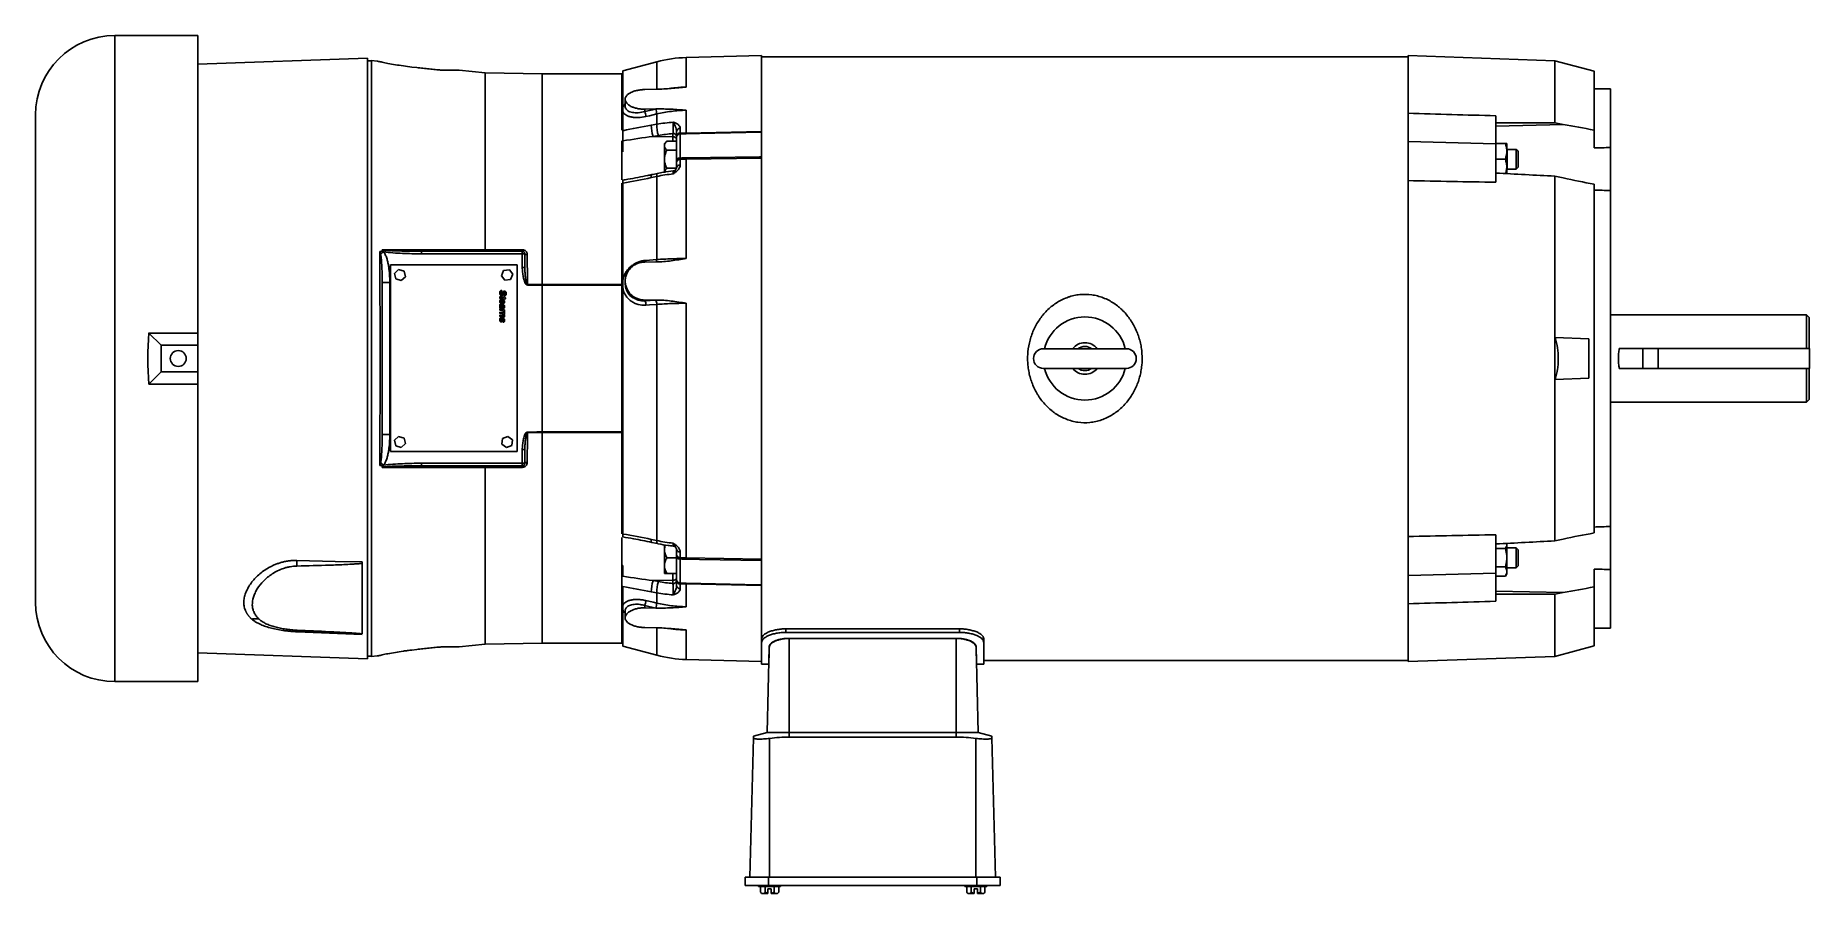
# Paper-space layout '_Top' of a CAD drawing. Header units: inches. Extents: x -16.5 to 11.4, y -8.4 to 5.1.
import ezdxf

# ---------------------------------------------------------------- set-up
doc = ezdxf.new("R2010")
doc.units = ezdxf.units.IN
doc.header["$MEASUREMENT"] = 0

psp = doc.layouts.new('_Top')

# ---------------------------------------------------------------- linework, layer by layer
at = {"color": 7, "linetype": 'Continuous', "lineweight": 25}
for p, q in [((-13.978, 5.09), (-15.288, 5.09)), ((-15.288, 5.09), (-15.288, -5.09)), ((-13.978, 5.09), (-13.978, -5.09)), ((-5.094, 4.773), (-6.282, 4.742)), ((-5.094, 4.773), (-5.094, 3.578)), ((5.094, 4.756), (-5.094, 4.756)), ((7.408, 4.693), (5.094, 4.774)), ((5.094, 4.774), (5.094, -4.774)), ((-11.305, 4.732), (-13.978, 4.638)), ((-11.305, -4.732), (-11.305, 4.732)), ((-11.243, 4.69), (-11.305, 4.69)), ((-11.152, 4.687), (-11.243, 4.697)), ((-11.243, -4.697), (-11.243, 4.697)), ((-10.53, 4.584), (-10.607, 4.593)), ((-9.452, 4.5), (-9.863, 4.545)), ((-8.553, 4.484), (-9.452, 4.5)), ((-9.452, 4.5), (-9.452, 1.715)), ((-7.295, 4.484), (-8.553, 4.484)), ((-8.553, 4.484), (-8.553, 1.164)), ((-7.295, 4.484), (-7.295, 3.598)), ((-6.747, 4.675), (-7.282, 4.532)), ((-7.282, 3.958), (-7.282, 4.532)), ((-6.747, 4.246), (-6.747, 4.675)), ((-6.282, 4.277), (-6.282, 4.742)), ((8.024, 4.528), (7.408, 4.693)), ((7.408, 4.693), (7.408, 3.711)), ((8.024, 3.318), (8.024, 4.528)), ((-7.282, 4.249), (-7.295, 4.249)), ((-6.934, 4.238), (-6.758, 4.242)), ((8.282, 4.249), (8.024, 4.249)), ((8.282, 4.249), (8.282, -4.249)), ((-7.244, 4.085), (-7.244, 3.973)), ((-6.934, 3.928), (-6.758, 3.932)), ((-6.934, 3.891), (-6.763, 3.931)), ((-6.934, 3.928), (-6.934, 3.891)), ((-16.538, 3.84), (-16.538, -3.84)), ((-7.282, 3.59), (-7.282, 3.89)), ((-6.833, 3.676), (-6.747, 3.691)), ((-6.747, 3.691), (-6.747, 3.853)), ((-6.282, 3.551), (-6.282, 3.912)), ((6.474, 3.824), (6.474, 2.777)), ((7.537, 3.689), (6.474, 3.663)), ((7.537, 3.689), (7.408, 3.711)), ((-7.295, 3.428), (-7.295, 2.818)), ((-7.282, 3.259), (-7.282, 3.429)), ((-6.72, 3.515), (-6.806, 3.5)), ((-6.806, 3.5), (-6.492, 3.494)), ((-6.588, 3.425), (-6.627, 3.387)), ((-6.627, 3.387), (-6.627, 2.925)), ((-6.588, 3.425), (-6.434, 3.425)), ((-6.492, 3.425), (-6.492, 3.544)), ((-6.434, 3.506), (-6.434, 3.581)), ((-6.434, 3.14), (-6.434, 3.481)), ((-6.378, 3.627), (-6.378, 3.551)), ((-6.376, 3.538), (-6.376, 3.158)), ((-6.282, 3.551), (-5.094, 3.578)), ((-5.094, 3.18), (-5.094, 3.567)), ((6.474, 3.384), (5.094, 3.418)), ((6.484, 3.39), (6.627, 3.39)), ((6.65, 2.912), (6.65, 3.39)), ((-7.295, 3.26), (-7.282, 3.259)), ((-6.588, 3.282), (-6.434, 3.282)), ((-6.434, 3.009), (-6.434, 3.097)), ((-6.378, 3.137), (-6.378, 3.047)), ((-5.094, 3.159), (-6.282, 3.143)), ((-6.282, 1.577), (-6.282, 3.143)), ((-5.094, 3.159), (-5.094, -3.159)), ((6.484, 3.14), (6.627, 3.14)), ((6.653, 2.973), (6.653, 3.306)), ((6.799, 3.296), (6.653, 3.296)), ((6.829, 3.266), (6.799, 3.296)), ((6.799, 2.983), (6.799, 3.296)), ((6.829, 3.013), (6.829, 3.266)), ((-6.747, 2.868), (-6.833, 2.85)), ((-6.747, 1.559), (-6.747, 2.868)), ((-6.588, 2.997), (-6.434, 2.997)), ((6.632, 2.914), (6.65, 3.015)), ((6.653, 2.983), (6.799, 2.983)), ((6.799, 2.983), (6.829, 3.013)), ((7.408, 2.873), (7.408, -2.873)), ((7.408, 2.873), (7.537, 2.845)), ((-7.295, 2.763), (-7.295, -2.764)), ((-7.282, 2.726), (-7.295, 2.726)), ((-7.282, 1.238), (-7.282, 2.765)), ((8.024, -2.749), (8.024, 2.749)), ((-11.053, 1.68), (-11.099, 1.641)), ((-11.075, 1.682), (-11.075, 1.715)), ((-10.457, 1.69), (-8.866, 1.69)), ((-10.945, 1.475), (-10.945, -1.465)), ((-8.945, 1.475), (-10.945, 1.475)), ((-10.945, 1.475), (-10.945, -1.465)), ((-10.815, 1.403), (-10.881, 1.341)), ((-10.815, 1.403), (-10.881, 1.341)), ((-10.815, 1.403), (-10.815, 1.403)), ((-10.729, 1.376), (-10.815, 1.403)), ((-8.826, 1.65), (-10.457, 1.65)), ((-9.07, 1.398), (-9.16, 1.387)), ((-9.071, 1.398), (-9.16, 1.387)), ((-9.071, 1.398), (-9.07, 1.398)), ((-9.016, 1.327), (-9.07, 1.398)), ((-8.945, -1.465), (-8.945, 1.475)), ((-8.866, 1.435), (-8.866, 1.65)), ((-8.826, 1.435), (-8.866, 1.435)), ((-8.826, 1.65), (-8.826, 1.435)), ((-6.934, 1.52), (-6.758, 1.521)), ((-11.074, -1.196), (-11.074, 1.196)), ((-11.074, 1.196), (-10.955, 1.196)), ((-10.955, 1.196), (-10.955, -1.196)), ((-10.881, 1.341), (-10.881, 1.341)), ((-10.881, 1.341), (-10.861, 1.254)), ((-10.881, 1.341), (-10.861, 1.254)), ((-10.861, 1.254), (-10.774, 1.227)), ((-10.861, 1.254), (-10.861, 1.254)), ((-10.861, 1.254), (-10.775, 1.227)), ((-10.775, 1.227), (-10.774, 1.227)), ((-10.774, 1.227), (-10.709, 1.289)), ((-10.709, 1.289), (-10.729, 1.376)), ((-9.16, 1.387), (-9.195, 1.303)), ((-9.195, 1.303), (-9.14, 1.232)), ((-9.195, 1.303), (-9.194, 1.303)), ((-9.16, 1.387), (-9.194, 1.303)), ((-9.194, 1.303), (-9.139, 1.232)), ((-9.16, 1.387), (-9.16, 1.387)), ((-9.14, 1.232), (-9.139, 1.232)), ((-9.139, 1.232), (-9.05, 1.243)), ((-9.05, 1.243), (-9.016, 1.327)), ((-8.786, 1.158), (-8.786, 1.169)), ((-8.553, 1.164), (-7.295, 1.164)), ((-8.553, -1.154), (-8.553, 1.154)), ((-8.553, 1.154), (-7.295, 1.154)), ((-7.244, 1.221), (-7.244, 1.187)), ((-9.207, 0.941), (-9.221, 0.944)), ((-9.208, 0.948), (-9.208, 0.948)), ((-9.208, 0.899), (-9.207, 0.899)), ((-9.205, 1.032), (-9.205, 1.032)), ((-9.203, 0.956), (-9.203, 0.956)), ((-9.199, 0.884), (-9.202, 0.867)), ((-9.199, 0.884), (-9.202, 0.867)), ((-9.2, 1.049), (-9.2, 1.049)), ((-9.199, 0.884), (-9.199, 0.884)), ((-9.199, 0.839), (-9.199, 0.839)), ((-9.161, 0.947), (-9.194, 0.954)), ((-9.193, 1.012), (-9.193, 1.012)), ((-9.192, 0.973), (-9.161, 0.967)), ((-9.192, 0.973), (-9.192, 0.973)), ((-9.192, 0.973), (-9.161, 0.967)), ((-9.191, 0.912), (-9.191, 0.912)), ((-9.19, 1.071), (-9.19, 1.052)), ((-9.19, 1.071), (-9.19, 1.071)), ((-9.19, 1.071), (-9.19, 1.052)), ((-9.19, 1.052), (-9.19, 1.052)), ((-9.19, 0.865), (-9.19, 0.912)), ((-9.178, 0.91), (-9.178, 0.883)), ((-9.178, 0.91), (-9.178, 0.883)), ((-9.178, 0.91), (-9.178, 0.91)), ((-9.178, 0.883), (-9.178, 0.883)), ((-9.173, 1), (-9.173, 1)), ((-9.168, 0.832), (-9.166, 0.851)), ((-9.162, 0.923), (-9.162, 0.923)), ((-9.161, 1.023), (-9.161, 1.023)), ((-9.161, 0.978), (-9.147, 0.974)), ((-9.161, 0.967), (-9.161, 0.978)), ((-9.161, 0.978), (-9.147, 0.974)), ((-9.161, 0.967), (-9.161, 0.967)), ((-9.161, 0.935), (-9.161, 0.947)), ((-9.147, 0.932), (-9.161, 0.935)), ((-9.153, 1.038), (-9.153, 1.038)), ((-9.15, 0.987), (-9.151, 1.006)), ((-9.147, 0.974), (-9.147, 0.964)), ((-9.147, 0.974), (-9.147, 0.974)), ((-9.147, 0.974), (-9.147, 0.964)), ((-9.147, 0.964), (-9.136, 0.962)), ((-9.147, 0.964), (-9.147, 0.964)), ((-9.147, 0.964), (-9.136, 0.962)), ((-9.147, 0.944), (-9.147, 0.932)), ((-9.123, 0.939), (-9.147, 0.944)), ((-9.147, 0.944), (-9.147, 0.932)), ((-9.147, 0.944), (-9.147, 0.944)), ((-9.146, 1.042), (-9.146, 1.042)), ((-9.146, 0.892), (-9.146, 0.892)), ((-9.136, 0.962), (-9.123, 0.939)), ((-9.136, 0.962), (-9.136, 0.962)), ((-9.136, 0.962), (-9.123, 0.939)), ((-9.119, 1.025), (-9.119, 1.025)), ((-7.282, -2.765), (-7.282, 1.107)), ((-6.934, 0.921), (-6.758, 0.922)), ((-6.934, 0.91), (-6.763, 0.922)), ((-6.934, 0.921), (-6.934, 0.91)), ((-6.747, -2.868), (-6.747, 0.853)), ((-6.282, -3.143), (-6.282, 0.871)), ((-9.22, 0.794), (-9.22, 0.814)), ((-9.22, 0.762), (-9.22, 0.782)), ((-9.22, 0.782), (-9.147, 0.767)), ((-9.22, 0.782), (-9.147, 0.767)), ((-9.198, 0.757), (-9.22, 0.762)), ((-9.22, 0.708), (-9.22, 0.728)), ((-9.22, 0.728), (-9.147, 0.713)), ((-9.22, 0.728), (-9.147, 0.713)), ((-9.191, 0.702), (-9.22, 0.708)), ((-9.22, 0.682), (-9.179, 0.673)), ((-9.22, 0.662), (-9.22, 0.682)), ((-9.22, 0.682), (-9.179, 0.673)), ((-9.18, 0.654), (-9.22, 0.662)), ((-9.21, 0.796), (-9.21, 0.796)), ((-9.208, 0.83), (-9.207, 0.83)), ((-9.208, 0.61), (-9.207, 0.61)), ((-9.205, 0.599), (-9.205, 0.599)), ((-9.2, 0.646), (-9.197, 0.626)), ((-9.2, 0.646), (-9.197, 0.626)), ((-9.2, 0.596), (-9.2, 0.596)), ((-9.197, 0.626), (-9.197, 0.626)), ((-9.19, 0.812), (-9.19, 0.812)), ((-9.19, 0.812), (-9.187, 0.811)), ((-9.19, 0.812), (-9.187, 0.811)), ((-9.187, 0.811), (-9.187, 0.811)), ((-9.183, 0.583), (-9.183, 0.583)), ((-9.179, 0.673), (-9.179, 0.673)), ((-9.177, 0.828), (-9.177, 0.828)), ((-9.174, 0.808), (-9.174, 0.808)), ((-9.174, 0.602), (-9.174, 0.602)), ((-9.171, 0.612), (-9.171, 0.612)), ((-9.168, 0.807), (-9.168, 0.807)), ((-9.168, 0.671), (-9.168, 0.671)), ((-9.165, 0.571), (-9.168, 0.591)), ((-9.166, 0.615), (-9.166, 0.615)), ((-9.148, 0.72), (-9.164, 0.728)), ((-9.161, 0.75), (-9.16, 0.75)), ((-9.147, 0.747), (-9.16, 0.75)), ((-9.147, 0.693), (-9.158, 0.696)), ((-9.158, 0.696), (-9.158, 0.696)), ((-9.155, 0.628), (-9.155, 0.628)), ((-9.147, 0.767), (-9.147, 0.747)), ((-9.147, 0.767), (-9.147, 0.767)), ((-9.147, 0.767), (-9.147, 0.747)), ((-9.147, 0.713), (-9.147, 0.693)), ((-9.147, 0.713), (-9.147, 0.713)), ((-9.147, 0.713), (-9.147, 0.693)), ((-9.146, 0.816), (-9.146, 0.816)), ((-9.146, 0.729), (-9.146, 0.729)), ((-9.146, 0.67), (-9.146, 0.67)), ((-9.146, 0.601), (-9.146, 0.601)), ((11.372, 0.687), (8.282, 0.687)), ((11.412, 0.647), (11.372, 0.687)), ((11.372, 0.156), (11.372, 0.687)), ((11.412, 0.647), (11.412, 0.156)), ((-14.751, 0.402), (-13.978, 0.402)), ((-14.751, 0.402), (-14.557, 0.209)), ((7.412, 0.329), (7.944, 0.31)), ((7.944, 0.31), (7.944, -0.31)), ((-14.557, 0.209), (-14.557, -0.209)), ((-13.978, 0.209), (-14.557, 0.209)), ((0.655, 0.155), (-0.655, 0.155)), ((8.422, 0.156), (11.42, 0.156)), ((8.792, 0.156), (8.792, -0.156)), ((9.037, 0.156), (9.037, -0.156)), ((11.42, 0.156), (11.42, -0.156)), ((-14.751, -0.402), (-14.557, -0.209)), ((-14.557, -0.209), (-13.978, -0.209)), ((-0.655, -0.155), (0.655, -0.155)), ((8.422, -0.156), (11.42, -0.156)), ((11.372, -0.687), (11.372, -0.156)), ((11.412, -0.156), (11.412, -0.647)), ((-13.978, -0.402), (-14.751, -0.402)), ((7.412, -0.329), (7.944, -0.31)), ((8.282, -0.687), (11.372, -0.687)), ((11.372, -0.687), (11.412, -0.647)), ((-11.074, -1.196), (-10.955, -1.196)), ((-10.815, -1.227), (-10.881, -1.289)), ((-10.815, -1.227), (-10.881, -1.289)), ((-10.881, -1.289), (-10.86, -1.377)), ((-10.881, -1.289), (-10.881, -1.289)), ((-10.881, -1.289), (-10.861, -1.377)), ((-10.861, -1.377), (-10.86, -1.377)), ((-10.861, -1.377), (-10.775, -1.403)), ((-10.86, -1.377), (-10.774, -1.403)), ((-10.729, -1.253), (-10.815, -1.227)), ((-10.815, -1.227), (-10.815, -1.227)), ((-10.774, -1.403), (-10.709, -1.341)), ((-10.709, -1.341), (-10.729, -1.253)), ((-9.178, -1.261), (-9.188, -1.351)), ((-9.188, -1.351), (-9.187, -1.351)), ((-9.188, -1.351), (-9.115, -1.404)), ((-9.177, -1.261), (-9.187, -1.351)), ((-9.187, -1.351), (-9.115, -1.404)), ((-9.095, -1.226), (-9.178, -1.261)), ((-9.178, -1.261), (-9.177, -1.261)), ((-9.095, -1.226), (-9.177, -1.261)), ((-9.115, -1.404), (-9.032, -1.369)), ((-9.022, -1.279), (-9.095, -1.226)), ((-9.095, -1.226), (-9.095, -1.226)), ((-9.032, -1.369), (-9.022, -1.279)), ((-8.786, -1.169), (-8.786, -1.158)), ((-8.553, -1.164), (-8.786, -1.169)), ((-8.553, -1.154), (-7.295, -1.154)), ((-8.553, -1.164), (-7.295, -1.164)), ((-8.553, -1.164), (-8.553, -4.484)), ((-11.099, -1.641), (-11.053, -1.68)), ((-10.945, -1.465), (-8.945, -1.465)), ((-10.775, -1.403), (-10.774, -1.403)), ((-10.457, -1.65), (-8.826, -1.65)), ((-9.115, -1.404), (-9.115, -1.404)), ((-8.866, -1.65), (-8.866, -1.435)), ((-8.866, -1.435), (-8.826, -1.435)), ((-8.826, -1.435), (-8.826, -1.65)), ((-11.075, -1.715), (-11.075, -1.682)), ((-8.866, -1.69), (-10.457, -1.69)), ((-9.452, -1.715), (-9.452, -4.5)), ((-7.295, -2.726), (-7.282, -2.726)), ((6.474, -2.777), (6.474, -3.824)), ((-7.295, -2.818), (-7.295, -4.484)), ((-6.833, -2.85), (-6.747, -2.868)), ((-6.627, -2.931), (-6.627, -3.387)), ((-6.434, -3.097), (-6.434, -3.009)), ((-6.378, -3.047), (-6.378, -3.137)), ((6.484, -2.995), (6.627, -2.995)), ((6.65, -2.909), (6.65, -3.39)), ((6.799, -2.983), (6.65, -2.983)), ((6.829, -3.013), (6.799, -2.983)), ((6.799, -3.296), (6.799, -2.983)), ((6.829, -3.266), (6.829, -3.013)), ((7.537, -2.845), (7.408, -2.873)), ((-11.392, -4.336), (-11.392, -3.228)), ((-7.282, -3.259), (-7.295, -3.26)), ((-7.282, -3.429), (-7.282, -3.259)), ((-6.588, -3.14), (-6.434, -3.14)), ((-6.434, -3.481), (-6.434, -3.14)), ((-6.376, -3.158), (-6.376, -3.538)), ((-6.282, -3.143), (-5.094, -3.159)), ((-5.094, -3.567), (-5.094, -3.18)), ((6.484, -3.284), (6.627, -3.284)), ((6.65, -3.296), (6.799, -3.296)), ((6.799, -3.296), (6.829, -3.266)), ((8.024, -4.528), (8.024, -3.318)), ((-7.282, -3.89), (-7.282, -3.59)), ((-6.806, -3.5), (-6.492, -3.494)), ((-6.806, -3.5), (-6.72, -3.515)), ((-6.588, -3.387), (-6.434, -3.387)), ((-6.492, -3.544), (-6.492, -3.387)), ((-6.434, -3.581), (-6.434, -3.506)), ((-6.378, -3.551), (-6.378, -3.627)), ((-5.094, -3.578), (-6.282, -3.551)), ((-6.282, -3.912), (-6.282, -3.551)), ((-5.094, -3.578), (-5.094, -4.814)), ((6.474, -3.384), (5.094, -3.418)), ((6.474, -3.411), (6.484, -3.428)), ((6.484, -3.428), (6.627, -3.428)), ((6.627, -3.428), (6.65, -3.39)), ((-6.763, -3.931), (-6.934, -3.891)), ((-6.934, -3.891), (-6.934, -3.928)), ((-6.747, -3.691), (-6.833, -3.676)), ((-6.747, -3.853), (-6.747, -3.691)), ((7.537, -3.689), (6.474, -3.663)), ((7.408, -3.711), (7.537, -3.689)), ((7.408, -3.711), (7.408, -4.693)), ((-7.282, -4.532), (-7.282, -3.958)), ((-7.244, -3.973), (-7.244, -4.085)), ((-6.934, -3.928), (-6.758, -3.932)), ((-7.295, -4.249), (-7.282, -4.249)), ((-6.934, -4.238), (-6.758, -4.242)), ((-6.747, -4.675), (-6.747, -4.243)), ((-6.282, -4.742), (-6.282, -4.277)), ((-1.974, -4.26), (-4.714, -4.26)), ((-4.714, -4.26), (-4.714, -4.316)), ((-4.714, -4.316), (-1.974, -4.316)), ((-4.659, -4.409), (-4.659, -5.966)), ((-2.029, -4.409), (-4.659, -4.409)), ((-2.029, -5.966), (-2.029, -4.409)), ((-1.974, -4.316), (-1.974, -4.26)), ((-1.594, -4.415), (-1.594, -4.814)), ((8.024, -4.249), (8.282, -4.249)), ((-13.978, -4.638), (-11.305, -4.732)), ((-11.305, -4.69), (-11.243, -4.69)), ((-11.243, -4.697), (-11.152, -4.687)), ((-10.865, -4.63), (-10.983, -4.651)), ((-10.607, -4.593), (-10.53, -4.584)), ((-9.863, -4.545), (-9.452, -4.5)), ((-9.452, -4.5), (-8.553, -4.484)), ((-8.553, -4.484), (-7.295, -4.484)), ((-7.282, -4.532), (-6.747, -4.675)), ((-6.282, -4.742), (-5.094, -4.773)), ((-5.008, -5.892), (-4.973, -4.548)), ((-4.973, -4.532), (-4.973, -4.548)), ((-1.715, -4.532), (-1.715, -4.548)), ((-1.715, -4.548), (-1.68, -5.892)), ((5.094, -4.774), (7.408, -4.693)), ((7.408, -4.693), (8.024, -4.528)), ((-5.094, -4.814), (-4.981, -4.814)), ((-4.981, -4.814), (-4.981, -4.856)), ((-1.707, -4.814), (-1.594, -4.814)), ((-1.707, -4.856), (-1.707, -4.814)), ((-1.594, -4.756), (5.094, -4.756)), ((-15.288, -5.09), (-13.978, -5.09)), ((-5.221, -5.979), (-5.278, -8.171)), ((-5.22, -5.949), (-5.008, -5.892)), ((-5.008, -5.892), (-1.68, -5.892)), ((-4.969, -5.985), (-4.969, -8.171)), ((-4.659, -5.966), (-2.029, -5.966)), ((-1.719, -5.985), (-1.719, -8.171)), ((-1.468, -5.949), (-1.68, -5.892)), ((-1.467, -5.979), (-1.41, -8.171)), ((-5.354, -8.171), (-5.354, -8.301)), ((-1.334, -8.171), (-5.354, -8.171)), ((-1.334, -8.301), (-5.354, -8.301)), ((-5.143, -8.301), (-5.143, -8.319)), ((-5.143, -8.319), (-4.795, -8.319)), ((-5.113, -8.41), (-5.113, -8.319)), ((-5.041, -8.41), (-5.041, -8.319)), ((-4.996, -8.429), (-4.996, -8.355)), ((-4.996, -8.355), (-4.942, -8.355)), ((-4.984, -8.171), (-4.984, -8.301)), ((-4.942, -8.355), (-4.942, -8.429)), ((-4.897, -8.41), (-4.897, -8.319)), ((-4.825, -8.41), (-4.825, -8.319)), ((-4.795, -8.319), (-4.795, -8.301)), ((-1.893, -8.301), (-1.893, -8.319)), ((-1.893, -8.319), (-1.545, -8.319)), ((-1.863, -8.41), (-1.863, -8.319)), ((-1.791, -8.41), (-1.791, -8.319)), ((-1.746, -8.355), (-1.692, -8.355)), ((-1.746, -8.429), (-1.746, -8.355)), ((-1.704, -8.171), (-1.704, -8.301)), ((-1.692, -8.355), (-1.692, -8.429)), ((-1.647, -8.41), (-1.647, -8.319)), ((-1.575, -8.41), (-1.575, -8.319)), ((-1.545, -8.319), (-1.545, -8.301)), ((-1.334, -8.171), (-1.334, -8.301)), ((-5.094, -8.429), (-4.996, -8.429)), ((-4.942, -8.429), (-4.844, -8.429)), ((-1.844, -8.429), (-1.746, -8.429)), ((-1.692, -8.429), (-1.594, -8.429))]:
    psp.add_line(p, q, dxfattribs=at)
at = {"color": 7, "linetype": 'Continuous', "lineweight": 25, "flags": 128}
for points in [[(-6.747, 3.853), (-6.863, 3.826), (-6.918, 3.814)], [(-5.094, 3.567), (-6.071, 3.544), (-6.282, 3.539)], [(-6.376, 3.158), (-6.387, 3.158), (-6.398, 3.157), (-6.408, 3.155), (-6.417, 3.153), (-6.424, 3.15), (-6.43, 3.147), (-6.433, 3.143), (-6.434, 3.14)], [(-6.282, 3.164), (-5.128, 3.179), (-5.094, 3.18)], [(-6.827, 2.897), (-6.828, 2.896), (-6.831, 2.892), (-6.833, 2.882), (-6.834, 2.868), (-6.833, 2.85)], [(-6.741, 2.915), (-6.801, 2.902), (-6.827, 2.897)], [(-6.741, 2.915), (-6.742, 2.914), (-6.745, 2.91), (-6.747, 2.9), (-6.748, 2.886), (-6.747, 2.868)], [(-9.452, 1.715), (-9.372, 1.715), (-9.052, 1.715), (-8.868, 1.715)], [(-6.918, 1.547), (-6.803, 1.555), (-6.747, 1.559)], [(-8.786, 1.169), (-8.706, 1.167), (-8.553, 1.164)], [(-8.553, 1.154), (-8.639, 1.155), (-8.786, 1.158)], [(-6.747, 0.853), (-6.863, 0.845), (-6.918, 0.841)], [(-8.786, -1.158), (-8.639, -1.155), (-8.553, -1.154)], [(-8.868, -1.715), (-8.948, -1.715), (-9.268, -1.715), (-9.452, -1.715)], [(-6.833, -2.85), (-6.834, -2.868), (-6.833, -2.882), (-6.831, -2.892), (-6.828, -2.896), (-6.827, -2.897)], [(-6.827, -2.897), (-6.767, -2.909), (-6.741, -2.915)], [(-6.747, -2.868), (-6.748, -2.886), (-6.747, -2.9), (-6.745, -2.91), (-6.742, -2.914), (-6.741, -2.915)], [(-12.417, -3.182), (-11.817, -3.196), (-11.392, -3.205)], [(-6.376, -3.158), (-6.387, -3.158), (-6.398, -3.157), (-6.408, -3.155), (-6.417, -3.153), (-6.424, -3.15), (-6.43, -3.147), (-6.433, -3.143), (-6.434, -3.14)], [(-5.094, -3.18), (-6.071, -3.167), (-6.282, -3.164)], [(-6.282, -3.539), (-5.128, -3.566), (-5.094, -3.567)], [(-6.918, -3.814), (-6.803, -3.841), (-6.747, -3.853)]]:
    psp.add_lwpolyline(points, dxfattribs=at)
at = {"color": 7, "linetype": 'Continuous', "lineweight": 25}
psp.add_circle((-14.288, 0), 0.125, dxfattribs=at)
for centre, radius, start, end in [((-15.288, 3.84), 1.25, 90, 180), ((-6.23, 2.743), 2, 91.5, 105), ((-7.103, 3.823), 0.357, 4.9129, 17.6712), ((-7.274, 3.783), 0.357, 4.9211, 17.6701), ((-6.361, 3.661), 0.472, 178.0957, 199.8874), ((-6.275, 3.676), 0.473, 178.1116, 199.8795), ((-6.486, 3.492), 0.053, 11.1269, 96.9239), ((-6.486, 3.442), 0.053, 11.1269, 96.9239), ((-6.381, 3.574), 0.0532, 86.9257, 172.1101), ((-6.382, 3.498), 0.0528, 86.4342, 171.4002), ((-6.376, 3.48), 0.0585, 90.0618, 178.59), ((-6.822, 3.545), 0.54, 359.3637, 0.6363), ((-6.384, 3.085), 0.0514, 83.8907, 167.1062), ((-7.943, 3.154), 1.661, 359.6413, 0.3587), ((6.639, 3.306), 0.0139, 0, 44.1504), ((-6.494, 3.016), 0.06, 276.0523, 324.8826), ((-6.384, 2.997), 0.0511, 83.3744, 166.068), ((6.639, 2.973), 0.0139, 315.8496, 360), ((-11.221, 1.66), 0.764, 359.2506, 2.2493), ((-8.597, 1.71), 0.272, 179.0082, 184.2263), ((-8.866, 1.65), 0.04, 0, 90), ((-9.63, 1.66), 0.764, 359.2506, 2.2493), ((-8.795, 1.682), 0.0472, 228.8171, 278.7686), ((-7.037, 1.547), 0.119, 346.5482, 0.2322), ((-6.803, 1.552), 0.0562, 324.476, 7.6434), ((-7.045, 0.849), 0.127, 356.6731, 28.8771), ((-6.874, 0.861), 0.127, 356.6639, 28.8705), ((0, 0), 0.655, 13.6884, 166.3116), ((-9.677, 0), 5.09, 175.465, 184.535), ((-0.655, 0), 0.155, 90, 270), ((0, 0), 0.249, 38.4525, 141.5475), ((0, 0), 0.19, 54.6655, 125.3345), ((0.655, 0), 0.155, 270, 90), ((0, 0), 0.655, 193.6884, 346.3116), ((0, 0), 0.249, 218.4525, 321.5475), ((0, 0), 0.19, 234.6655, 305.3345), ((-11.221, -1.66), 0.764, 357.7507, 0.7494), ((-8.866, -1.65), 0.04, 270, 0), ((-9.63, -1.66), 0.764, 357.7507, 0.7494), ((-8.793, -1.689), 0.0537, 84.4016, 128.0126), ((-8.597, -1.71), 0.272, 175.7737, 180.9918), ((-6.494, -3.016), 0.06, 35.2562, 83.7892), ((-6.384, -2.997), 0.0511, 193.932, 276.6256), ((-6.384, -3.085), 0.0514, 192.8938, 276.1093), ((-7.943, -3.154), 1.661, 359.6413, 0.3587), ((-6.361, -3.661), 0.472, 160.1126, 181.9043), ((-6.275, -3.676), 0.473, 160.1205, 181.8884), ((-6.486, -3.442), 0.053, 263.0761, 348.8731), ((-6.486, -3.492), 0.053, 263.0761, 348.8731), ((-6.376, -3.48), 0.0585, 181.41, 269.9382), ((-6.382, -3.498), 0.0528, 188.5998, 273.5658), ((-6.381, -3.574), 0.0532, 187.8899, 273.0743), ((-6.822, -3.545), 0.54, 359.3637, 0.6363), ((-15.288, -3.84), 1.25, 180, 270), ((-7.274, -3.783), 0.357, 342.3299, 355.0789), ((-7.103, -3.823), 0.357, 342.3288, 355.0871), ((-6.23, -2.743), 2, 255, 268.5), ((-4.969, -8.288), 0.188, 220.004, 228.4422), ((-5.074, -8.381), 0.0484, 215.986, 266.3369), ((-5.08, -8.381), 0.0484, 273.6631, 324.014), ((-4.969, -8.288), 0.141, 239.2138, 258.9603), ((-4.969, -8.288), 0.141, 281.0397, 300.7862), ((-4.858, -8.381), 0.0484, 215.986, 266.3369), ((-4.864, -8.381), 0.0484, 273.6631, 324.014), ((-4.969, -8.288), 0.188, 311.5578, 319.996), ((-1.719, -8.288), 0.188, 220.004, 228.4422), ((-1.824, -8.381), 0.0484, 215.986, 266.3369), ((-1.83, -8.381), 0.0484, 273.6631, 324.014), ((-1.719, -8.288), 0.141, 239.2138, 258.9603), ((-1.719, -8.288), 0.141, 281.0397, 300.7862), ((-1.608, -8.381), 0.0484, 215.986, 266.3369), ((-1.614, -8.381), 0.0484, 273.6631, 324.014), ((-1.719, -8.288), 0.188, 311.5578, 319.996)]:
    psp.add_arc(centre, radius, start, end, dxfattribs=at)
for points, knots in [([(-10.865, 4.63), (-10.906, 4.637), (-10.988, 4.651), (-11.08, 4.671), (-11.135, 4.683), (-11.158, 4.688), (-11.152, 4.687), (-11.152, 4.687)], [0, 0, 0, 0, 0.2502, 0.50036, 0.750046, 0.999507, 1, 1, 1, 1]), ([(-10.607, 4.593), (-10.652, 4.598), (-10.697, 4.604), (-10.784, 4.616), (-10.826, 4.623), (-10.865, 4.63)], [0, 0, 0, 0, 0.5, 0.5, 1, 1, 1, 1]), ([(-10.142, 4.545), (-10.143, 4.545), (-10.145, 4.545), (-10.149, 4.545), (-10.151, 4.545), (-10.157, 4.546), (-10.16, 4.546), (-10.172, 4.547), (-10.18, 4.548), (-10.204, 4.55), (-10.221, 4.551), (-10.269, 4.556), (-10.302, 4.559), (-10.367, 4.566), (-10.399, 4.57), (-10.464, 4.577), (-10.497, 4.581), (-10.53, 4.584)], [0, 0, 0, 0, 0.015625, 0.015625, 0.03125, 0.03125, 0.0625, 0.0625, 0.125, 0.125, 0.25, 0.25, 0.5, 0.5, 0.75, 0.75, 1, 1, 1, 1]), ([(-10.142, 4.545), (-10.1, 4.545), (-10.03, 4.545), (-9.949, 4.545), (-9.898, 4.545), (-9.871, 4.545), (-9.86, 4.545), (-9.863, 4.545), (-9.863, 4.545)], [0, 0, 0, 0, 0.286846, 0.485141, 0.68791, 0.831907, 0.979898, 1, 1, 1, 1]), ([(-6.934, 4.238), (-6.954, 4.238), (-6.975, 4.237), (-7.004, 4.233), (-7.014, 4.232), (-7.034, 4.229), (-7.043, 4.227), (-7.071, 4.221), (-7.089, 4.217), (-7.123, 4.206), (-7.139, 4.199), (-7.167, 4.186), (-7.18, 4.178), (-7.197, 4.166), (-7.203, 4.162), (-7.212, 4.153), (-7.216, 4.148), (-7.224, 4.139), (-7.228, 4.134), (-7.234, 4.125), (-7.236, 4.12), (-7.242, 4.105), (-7.244, 4.095), (-7.244, 4.075), (-7.242, 4.065), (-7.236, 4.05), (-7.234, 4.045), (-7.228, 4.035), (-7.224, 4.03), (-7.213, 4.015), (-7.203, 4.006), (-7.181, 3.989), (-7.168, 3.981), (-7.139, 3.966), (-7.123, 3.959), (-7.098, 3.951), (-7.089, 3.948), (-7.071, 3.943), (-7.062, 3.941), (-7.034, 3.935), (-7.015, 3.932), (-6.975, 3.929), (-6.954, 3.928), (-6.934, 3.928)], [0, 0, 0, 0, 0.0625, 0.0625, 0.09375, 0.09375, 0.125, 0.125, 0.1875, 0.1875, 0.25, 0.25, 0.3125, 0.3125, 0.34375, 0.34375, 0.375, 0.375, 0.40625, 0.40625, 0.4375, 0.4375, 0.5, 0.5, 0.5625, 0.5625, 0.59375, 0.59375, 0.625, 0.625, 0.6875, 0.6875, 0.75, 0.75, 0.8125, 0.8125, 0.84375, 0.84375, 0.875, 0.875, 0.9375, 0.9375, 1, 1, 1, 1]), ([(-6.758, 4.242), (-6.718, 4.243), (-6.678, 4.245), (-6.598, 4.25), (-6.558, 4.253), (-6.44, 4.262), (-6.361, 4.27), (-6.282, 4.277)], [0, 0, 0, 0, 0.25, 0.25, 0.5, 0.5, 1, 1, 1, 1]), ([(-6.549, 4.254), (-6.518, 4.259), (-6.43, 4.272), (-6.341, 4.275), (-6.282, 4.277)], [0, 0, 0, 0, 0.342563, 1, 1, 1, 1]), ([(-7.282, 3.958), (-7.278, 3.967), (-7.271, 3.986), (-7.253, 4.003), (-7.244, 4.012)], [0, 0, 0, 0, 0.512489, 1, 1, 1, 1]), ([(-7.282, 3.89), (-7.282, 3.902), (-7.282, 3.914), (-7.282, 3.936), (-7.282, 3.947), (-7.282, 3.958)], [0, 0, 0, 0, 0.5, 0.5, 1, 1, 1, 1]), ([(-7.244, 3.974), (-7.244, 3.974), (-7.247, 3.963), (-7.236, 3.937), (-7.206, 3.899), (-7.134, 3.874), (-7.04, 3.868), (-6.969, 3.884), (-6.934, 3.891)], [0, 0, 0, 0, 0.002652, 0.12798, 0.338511, 0.554832, 0.777023, 1, 1, 1, 1]), ([(-6.758, 3.932), (-6.718, 3.933), (-6.678, 3.933), (-6.598, 3.931), (-6.558, 3.93), (-6.44, 3.924), (-6.361, 3.918), (-6.282, 3.912)], [0, 0, 0, 0, 0.25, 0.25, 0.5, 0.5, 1, 1, 1, 1]), ([(-6.918, 3.814), (-6.96, 3.804), (-7.001, 3.798), (-7.062, 3.796), (-7.081, 3.796), (-7.118, 3.799), (-7.135, 3.802), (-7.169, 3.809), (-7.184, 3.813), (-7.212, 3.824), (-7.225, 3.831), (-7.247, 3.845), (-7.257, 3.853), (-7.272, 3.871), (-7.278, 3.88), (-7.282, 3.89)], [0, 0, 0, 0, 0.25, 0.25, 0.375, 0.375, 0.5, 0.5, 0.625, 0.625, 0.75, 0.75, 0.875, 0.875, 1, 1, 1, 1]), ([(-6.282, 3.912), (-6.361, 3.91), (-6.439, 3.904), (-6.595, 3.885), (-6.671, 3.871), (-6.747, 3.853)], [0, 0, 0, 0, 0.5, 0.5, 1, 1, 1, 1]), ([(-6.492, 3.544), (-6.491, 3.556), (-6.49, 3.571), (-6.489, 3.594), (-6.488, 3.603), (-6.488, 3.619), (-6.487, 3.628), (-6.487, 3.645), (-6.487, 3.653), (-6.486, 3.67), (-6.486, 3.678), (-6.486, 3.693), (-6.486, 3.7), (-6.486, 3.713), (-6.486, 3.719), (-6.486, 3.724)], [0, 0, 0, 0, 0.25, 0.25, 0.375, 0.375, 0.5, 0.5, 0.625, 0.625, 0.75, 0.75, 0.875, 0.875, 1, 1, 1, 1]), ([(-6.378, 3.627), (-6.378, 3.639), (-6.382, 3.649), (-6.39, 3.664), (-6.394, 3.669), (-6.402, 3.678), (-6.406, 3.683), (-6.421, 3.695), (-6.433, 3.702), (-6.452, 3.711), (-6.459, 3.714), (-6.472, 3.719), (-6.479, 3.722), (-6.486, 3.724)], [0, 0, 0, 0, 0.25, 0.25, 0.375, 0.375, 0.5, 0.5, 0.75, 0.75, 0.875, 0.875, 1, 1, 1, 1]), ([(-6.434, 3.581), (-6.434, 3.595), (-6.437, 3.608), (-6.446, 3.634), (-6.451, 3.646), (-6.461, 3.671), (-6.466, 3.683), (-6.474, 3.7), (-6.476, 3.705), (-6.481, 3.715), (-6.484, 3.72), (-6.486, 3.724)], [0, 0, 0, 0, 0.25, 0.25, 0.5, 0.5, 0.75, 0.75, 0.875, 0.875, 1, 1, 1, 1]), ([(-7.282, 3.59), (-7.282, 3.586), (-7.282, 3.581), (-7.282, 3.569), (-7.282, 3.563), (-7.282, 3.55), (-7.282, 3.544), (-7.282, 3.529), (-7.282, 3.522), (-7.282, 3.507), (-7.282, 3.5), (-7.282, 3.485), (-7.282, 3.477), (-7.282, 3.456), (-7.282, 3.441), (-7.282, 3.429)], [0, 0, 0, 0, 0.125, 0.125, 0.25, 0.25, 0.375, 0.375, 0.5, 0.5, 0.625, 0.625, 0.75, 0.75, 1, 1, 1, 1]), ([(-6.588, 3.425), (-6.599, 3.414), (-6.609, 3.402), (-6.619, 3.385), (-6.622, 3.379), (-6.626, 3.366), (-6.627, 3.36), (-6.627, 3.354)], [0, 0, 0, 0, 0.5, 0.5, 0.75, 0.75, 1, 1, 1, 1]), ([(-6.434, 3.481), (-6.434, 3.484), (-6.434, 3.487), (-6.434, 3.495), (-6.434, 3.5), (-6.434, 3.506)], [0, 0, 0, 0, 0.5, 0.5, 1, 1, 1, 1]), ([(6.65, 3.265), (6.65, 3.275), (6.649, 3.286), (6.647, 3.307), (6.645, 3.317), (6.64, 3.349), (6.634, 3.369), (6.627, 3.39)], [0, 0, 0, 0, 0.25, 0.25, 0.5, 0.5, 1, 1, 1, 1]), ([(6.65, 3.39), (6.65, 3.39), (6.647, 3.39), (6.64, 3.39), (6.634, 3.39), (6.627, 3.39)], [0, 0, 0, 0, 0.5, 0.5, 1, 1, 1, 1]), ([(-6.627, 3.354), (-6.627, 3.341), (-6.623, 3.329), (-6.609, 3.305), (-6.599, 3.293), (-6.588, 3.282)], [0, 0, 0, 0, 0.5, 0.5, 1, 1, 1, 1]), ([(-6.627, 3.14), (-6.627, 3.165), (-6.623, 3.189), (-6.612, 3.225), (-6.608, 3.237), (-6.599, 3.26), (-6.594, 3.271), (-6.588, 3.282)], [0, 0, 0, 0, 0.5, 0.5, 0.75, 0.75, 1, 1, 1, 1]), ([(-6.588, 2.997), (-6.594, 3.008), (-6.599, 3.019), (-6.608, 3.042), (-6.612, 3.054), (-6.619, 3.078), (-6.622, 3.09), (-6.626, 3.114), (-6.627, 3.127), (-6.627, 3.14)], [0, 0, 0, 0, 0.25, 0.25, 0.5, 0.5, 0.75, 0.75, 1, 1, 1, 1]), ([(-6.434, 3.097), (-6.434, 3.103), (-6.434, 3.11), (-6.434, 3.124), (-6.434, 3.132), (-6.434, 3.14)], [0, 0, 0, 0, 0.5, 0.5, 1, 1, 1, 1]), ([(6.627, 3.14), (6.634, 3.16), (6.64, 3.181), (6.647, 3.222), (6.65, 3.243), (6.65, 3.265)], [0, 0, 0, 0, 0.5, 0.5, 1, 1, 1, 1]), ([(6.65, 3.015), (6.65, 3.025), (6.649, 3.036), (6.647, 3.057), (6.645, 3.067), (6.64, 3.099), (6.634, 3.119), (6.627, 3.14)], [0, 0, 0, 0, 0.25, 0.25, 0.5, 0.5, 1, 1, 1, 1]), ([(-6.827, 2.897), (-6.847, 2.893), (-6.972, 2.866), (-7.124, 2.836), (-7.256, 2.816), (-7.282, 2.811)], [0, 0, 0, 0, 0.127555, 0.826099, 1, 1, 1, 1]), ([(-7.282, 2.809), (-7.282, 2.81), (-7.282, 2.811), (-7.282, 2.8), (-7.282, 2.781), (-7.282, 2.768), (-7.282, 2.765)], [0, 0, 0, 0, 0.137378, 0.522011, 0.893203, 1, 1, 1, 1]), ([(-6.486, 2.91), (-6.53, 2.905), (-6.574, 2.899), (-6.661, 2.886), (-6.705, 2.878), (-6.747, 2.868)], [0, 0, 0, 0, 0.5, 0.5, 1, 1, 1, 1]), ([(-6.488, 2.956), (-6.538, 2.95), (-6.624, 2.939), (-6.707, 2.921), (-6.741, 2.914)], [0, 0, 0, 0, 0.595243, 1, 1, 1, 1]), ([(-6.588, 2.997), (-6.599, 2.986), (-6.609, 2.974), (-6.619, 2.956), (-6.622, 2.95), (-6.626, 2.938), (-6.627, 2.932), (-6.627, 2.925)], [0, 0, 0, 0, 0.5, 0.5, 0.75, 0.75, 1, 1, 1, 1]), ([(-6.486, 2.91), (-6.486, 2.92), (-6.486, 2.939), (-6.486, 2.954), (-6.487, 2.954), (-6.487, 2.954)], [0, 0, 0, 0, 0.3695747, 0.7425124, 1, 1, 1, 1]), ([(-6.378, 3.047), (-6.378, 3.034), (-6.382, 3.021), (-6.39, 3.001), (-6.394, 2.995), (-6.402, 2.983), (-6.406, 2.977), (-6.421, 2.96), (-6.433, 2.949), (-6.452, 2.934), (-6.459, 2.929), (-6.472, 2.92), (-6.479, 2.915), (-6.486, 2.91)], [0, 0, 0, 0, 0.25, 0.25, 0.375, 0.375, 0.5, 0.5, 0.75, 0.75, 0.875, 0.875, 1, 1, 1, 1]), ([(-6.486, 2.91), (-6.486, 2.91), (-6.484, 2.917), (-6.479, 2.928), (-6.469, 2.947), (-6.457, 2.965), (-6.448, 2.977), (-6.444, 2.983)], [0, 0, 0, 0, 0.0034811, 0.1889167, 0.3647243, 0.6762409, 1, 1, 1, 1]), ([(-6.444, 2.983), (-6.443, 2.985), (-6.437, 2.993), (-6.435, 3.002), (-6.434, 3.009)], [0, 0, 0, 0, 0.22928, 1, 1, 1, 1]), ([(-11.075, 1.682), (-11.081, 1.683), (-11.087, 1.684), (-11.096, 1.685), (-11.099, 1.685), (-11.106, 1.685), (-11.109, 1.685), (-11.111, 1.684)], [0, 0, 0, 0, 0.5, 0.5, 0.75, 0.75, 1, 1, 1, 1]), ([(-11.111, -1.684), (-11.111, -1.617), (-11.111, -1.549), (-11.11, -1.412), (-11.11, -1.343), (-11.109, -1.135), (-11.109, -0.995), (-11.108, -0.714), (-11.108, -0.573), (-11.108, -0.359), (-11.107, -0.287), (-11.107, -0.18), (-11.107, -0.144), (-11.107, -0.072), (-11.107, -0.036), (-11.107, 0.144), (-11.107, 0.287), (-11.108, 0.572), (-11.108, 0.714), (-11.109, 0.925), (-11.109, 0.995), (-11.109, 1.135), (-11.109, 1.204), (-11.11, 1.413), (-11.111, 1.549), (-11.111, 1.684)], [0, 0, 0, 0, 0.0625, 0.0625, 0.125, 0.125, 0.25, 0.25, 0.375, 0.375, 0.4375, 0.4375, 0.46875, 0.46875, 0.5, 0.5, 0.625, 0.625, 0.75, 0.75, 0.8125, 0.8125, 0.875, 0.875, 1, 1, 1, 1]), ([(-11.099, 1.641), (-11.101, 1.648), (-11.103, 1.656), (-11.106, 1.666), (-11.107, 1.67), (-11.108, 1.675), (-11.109, 1.677), (-11.11, 1.681), (-11.11, 1.682), (-11.111, 1.684)], [0, 0, 0, 0, 0.5, 0.5, 0.75, 0.75, 0.875, 0.875, 1, 1, 1, 1]), ([(-11.075, 1.715), (-10.805, 1.715), (-10.535, 1.715), (-10.265, 1.715), (-9.994, 1.715), (-9.723, 1.715), (-9.452, 1.715)], [0, 0, 0, 0, 0.02072908, 0.02072908, 0.02072908, 0.04151513, 0.04151513, 0.04151513, 0.04151513]), ([(-11.075, 1.707), (-11.024, 1.703), (-10.973, 1.7), (-10.869, 1.696), (-10.818, 1.695), (-10.663, 1.691), (-10.56, 1.69), (-10.457, 1.69)], [0, 0, 0, 0, 0.25, 0.25, 0.5, 0.5, 1, 1, 1, 1]), ([(-11.053, 1.68), (-11.046, 1.672), (-11.04, 1.663), (-11.029, 1.645), (-11.025, 1.635), (-11.011, 1.607), (-11.004, 1.587), (-10.992, 1.547), (-10.987, 1.527), (-10.978, 1.486), (-10.975, 1.466), (-10.965, 1.404), (-10.961, 1.363), (-10.956, 1.28), (-10.955, 1.238), (-10.955, 1.196)], [0, 0, 0, 0, 0.0625, 0.0625, 0.125, 0.125, 0.25, 0.25, 0.375, 0.375, 0.5, 0.5, 0.75, 0.75, 1, 1, 1, 1]), ([(-10.457, 1.65), (-10.556, 1.65), (-10.656, 1.652), (-10.805, 1.659), (-10.854, 1.661), (-10.954, 1.669), (-11.003, 1.673), (-11.053, 1.68)], [0, 0, 0, 0, 0.5, 0.5, 0.75, 0.75, 1, 1, 1, 1]), ([(-9.452, 1.715), (-9.452, 1.707), (-9.452, 1.701), (-9.451, 1.695), (-9.451, 1.693), (-9.45, 1.691), (-9.45, 1.69), (-9.45, 1.69)], [0, 0, 0, 0, 0.5, 0.5, 0.75, 0.75, 1, 1, 1, 1]), ([(-8.788, 1.635), (-8.788, 1.641), (-8.788, 1.646), (-8.79, 1.655), (-8.792, 1.66), (-8.796, 1.67), (-8.798, 1.674), (-8.804, 1.683), (-8.807, 1.687), (-8.818, 1.698), (-8.827, 1.704), (-8.842, 1.71), (-8.847, 1.712), (-8.857, 1.714), (-8.863, 1.715), (-8.868, 1.715)], [0, 0, 0, 0, 0.125, 0.125, 0.25, 0.25, 0.375, 0.375, 0.5, 0.5, 0.75, 0.75, 0.875, 0.875, 1, 1, 1, 1]), ([(-11.074, 1.196), (-11.074, 1.271), (-11.075, 1.346), (-11.08, 1.457), (-11.082, 1.494), (-11.086, 1.55), (-11.088, 1.568), (-11.091, 1.596), (-11.093, 1.605), (-11.096, 1.623), (-11.097, 1.632), (-11.099, 1.641)], [0, 0, 0, 0, 0.5, 0.5, 0.75, 0.75, 0.875, 0.875, 0.9375, 0.9375, 1, 1, 1, 1]), ([(-8.866, 1.435), (-8.866, 1.41), (-8.864, 1.385), (-8.86, 1.335), (-8.856, 1.311), (-8.849, 1.274), (-8.847, 1.262), (-8.84, 1.238), (-8.836, 1.226), (-8.83, 1.208), (-8.827, 1.202), (-8.822, 1.191), (-8.819, 1.185), (-8.812, 1.175), (-8.808, 1.17), (-8.801, 1.164), (-8.798, 1.162), (-8.792, 1.159), (-8.789, 1.158), (-8.786, 1.158)], [0, 0, 0, 0, 0.25, 0.25, 0.5, 0.5, 0.625, 0.625, 0.75, 0.75, 0.8125, 0.8125, 0.875, 0.875, 0.9375, 0.9375, 0.96875, 0.96875, 1, 1, 1, 1]), ([(-8.786, 1.169), (-8.787, 1.169), (-8.789, 1.169), (-8.791, 1.171), (-8.792, 1.172), (-8.794, 1.176), (-8.796, 1.178), (-8.799, 1.186), (-8.801, 1.192), (-8.806, 1.208), (-8.808, 1.219), (-8.814, 1.253), (-8.817, 1.276), (-8.822, 1.321), (-8.823, 1.344), (-8.825, 1.39), (-8.826, 1.412), (-8.826, 1.435)], [0, 0, 0, 0, 0.015625, 0.015625, 0.03125, 0.03125, 0.0625, 0.0625, 0.125, 0.125, 0.25, 0.25, 0.5, 0.5, 0.75, 0.75, 1, 1, 1, 1]), ([(-7.282, 1.238), (-7.28, 1.249), (-7.277, 1.259), (-7.272, 1.279), (-7.268, 1.289), (-7.256, 1.319), (-7.247, 1.338), (-7.23, 1.365), (-7.225, 1.374), (-7.212, 1.392), (-7.205, 1.4), (-7.184, 1.425), (-7.169, 1.44), (-7.144, 1.46), (-7.135, 1.467), (-7.118, 1.479), (-7.108, 1.485), (-7.081, 1.502), (-7.062, 1.511), (-7.022, 1.527), (-7.002, 1.533), (-6.96, 1.543), (-6.939, 1.546), (-6.918, 1.547)], [0, 0, 0, 0, 0.0625, 0.0625, 0.125, 0.125, 0.25, 0.25, 0.3125, 0.3125, 0.375, 0.375, 0.5, 0.5, 0.5625, 0.5625, 0.625, 0.625, 0.75, 0.75, 0.875, 0.875, 1, 1, 1, 1]), ([(-6.934, 1.52), (-6.954, 1.52), (-6.975, 1.518), (-7.004, 1.512), (-7.014, 1.509), (-7.034, 1.504), (-7.043, 1.5), (-7.071, 1.489), (-7.089, 1.48), (-7.123, 1.458), (-7.139, 1.446), (-7.167, 1.418), (-7.18, 1.403), (-7.197, 1.379), (-7.203, 1.37), (-7.212, 1.353), (-7.216, 1.344), (-7.224, 1.326), (-7.228, 1.317), (-7.234, 1.298), (-7.236, 1.289), (-7.242, 1.26), (-7.244, 1.241), (-7.244, 1.201), (-7.242, 1.182), (-7.236, 1.153), (-7.234, 1.143), (-7.228, 1.125), (-7.224, 1.115), (-7.213, 1.088), (-7.203, 1.071), (-7.181, 1.038), (-7.168, 1.022), (-7.139, 0.995), (-7.123, 0.982), (-7.098, 0.966), (-7.089, 0.961), (-7.071, 0.951), (-7.062, 0.947), (-7.034, 0.936), (-7.015, 0.93), (-6.975, 0.923), (-6.954, 0.921), (-6.934, 0.921)], [0, 0, 0, 0, 0.0625, 0.0625, 0.09375, 0.09375, 0.125, 0.125, 0.1875, 0.1875, 0.25, 0.25, 0.3125, 0.3125, 0.34375, 0.34375, 0.375, 0.375, 0.40625, 0.40625, 0.4375, 0.4375, 0.5, 0.5, 0.5625, 0.5625, 0.59375, 0.59375, 0.625, 0.625, 0.6875, 0.6875, 0.75, 0.75, 0.8125, 0.8125, 0.84375, 0.84375, 0.875, 0.875, 0.9375, 0.9375, 1, 1, 1, 1]), ([(-6.758, 1.521), (-6.718, 1.521), (-6.678, 1.524), (-6.598, 1.53), (-6.558, 1.535), (-6.44, 1.55), (-6.361, 1.563), (-6.282, 1.577)], [0, 0, 0, 0, 0.25, 0.25, 0.5, 0.5, 1, 1, 1, 1]), ([(-6.747, 1.559), (-6.671, 1.565), (-6.594, 1.569), (-6.439, 1.574), (-6.361, 1.576), (-6.282, 1.577)], [0, 0, 0, 0, 0.5, 0.5, 1, 1, 1, 1]), ([(-7.282, 1.107), (-7.282, 1.129), (-7.282, 1.151), (-7.282, 1.195), (-7.282, 1.217), (-7.282, 1.238)], [0, 0, 0, 0, 0.5, 0.5, 1, 1, 1, 1]), ([(-7.244, 1.187), (-7.243, 1.167), (-7.24, 1.114), (-7.204, 1.034), (-7.153, 0.971), (-7.112, 0.954), (-7.102, 0.95)], [0, 0, 0, 0, 0.201494, 0.539969, 0.887755, 1, 1, 1, 1]), ([(-9.222, 1.032), (-9.222, 1.033), (-9.222, 1.035), (-9.221, 1.039), (-9.221, 1.041), (-9.221, 1.044), (-9.22, 1.047), (-9.219, 1.05), (-9.219, 1.052), (-9.218, 1.055), (-9.217, 1.057), (-9.215, 1.059), (-9.214, 1.061), (-9.213, 1.063), (-9.212, 1.064), (-9.21, 1.065), (-9.208, 1.067), (-9.207, 1.068), (-9.205, 1.069), (-9.203, 1.069), (-9.201, 1.07), (-9.199, 1.071), (-9.197, 1.071), (-9.195, 1.071), (-9.193, 1.071), (-9.191, 1.071), (-9.19, 1.071)], [0, 0, 0, 0, 0.0552102, 0.108395, 0.1603845, 0.2101582, 0.2589778, 0.3062223, 0.3523668, 0.3975516, 0.4409673, 0.4826649, 0.5226554, 0.5609855, 0.5983306, 0.6344216, 0.669793, 0.7053109, 0.7406893, 0.7760117, 0.8115905, 0.8474909, 0.8843813, 0.9218883, 0.96027, 1, 1, 1, 1]), ([(-9.19, 0.993), (-9.191, 0.993), (-9.193, 0.993), (-9.196, 0.994), (-9.199, 0.995), (-9.202, 0.996), (-9.205, 0.997), (-9.208, 0.999), (-9.21, 1.001), (-9.212, 1.003), (-9.215, 1.006), (-9.216, 1.009), (-9.218, 1.012), (-9.219, 1.016), (-9.22, 1.02), (-9.221, 1.024), (-9.222, 1.028), (-9.222, 1.031), (-9.222, 1.032)], [0, 0, 0, 0, 0.056888, 0.112235, 0.16677, 0.220975, 0.2761, 0.332046, 0.390246, 0.450263, 0.511934, 0.574194, 0.638197, 0.703824, 0.772562, 0.844375, 0.920062, 1, 1, 1, 1]), ([(-9.222, 0.955), (-9.222, 0.956), (-9.222, 0.958), (-9.221, 0.96), (-9.221, 0.963), (-9.221, 0.965), (-9.22, 0.967), (-9.219, 0.969), (-9.219, 0.97), (-9.218, 0.971), (-9.217, 0.973), (-9.216, 0.974), (-9.214, 0.975), (-9.213, 0.975), (-9.212, 0.976), (-9.21, 0.976), (-9.209, 0.976), (-9.208, 0.976), (-9.207, 0.976)], [0, 0, 0, 0, 0.09184, 0.176981, 0.25636, 0.330282, 0.398463, 0.462055, 0.521642, 0.57736, 0.630749, 0.682064, 0.733024, 0.783989, 0.835396, 0.887471, 0.942634, 1, 1, 1, 1]), ([(-9.221, 0.944), (-9.221, 0.946), (-9.221, 0.95), (-9.222, 0.954), (-9.222, 0.955)], [0, 0, 0, 0, 0.494448, 1, 1, 1, 1]), ([(-9.222, 0.9), (-9.222, 0.901), (-9.222, 0.903), (-9.221, 0.906), (-9.22, 0.909), (-9.219, 0.912), (-9.218, 0.915), (-9.216, 0.918), (-9.215, 0.92), (-9.212, 0.923), (-9.21, 0.925), (-9.207, 0.927), (-9.205, 0.928), (-9.202, 0.929), (-9.199, 0.93), (-9.195, 0.931), (-9.192, 0.932), (-9.189, 0.932), (-9.188, 0.932)], [0, 0, 0, 0, 0.066385, 0.130208, 0.191967, 0.252226, 0.311408, 0.37039, 0.429819, 0.490308, 0.551192, 0.611721, 0.672126, 0.733446, 0.796392, 0.861439, 0.929017, 1, 1, 1, 1]), ([(-9.202, 0.867), (-9.203, 0.868), (-9.205, 0.869), (-9.207, 0.87), (-9.209, 0.872), (-9.211, 0.873), (-9.213, 0.875), (-9.214, 0.877), (-9.216, 0.879), (-9.217, 0.881), (-9.218, 0.883), (-9.219, 0.885), (-9.22, 0.887), (-9.22, 0.89), (-9.221, 0.892), (-9.221, 0.894), (-9.222, 0.897), (-9.222, 0.899), (-9.222, 0.9)], [0, 0, 0, 0, 0.067503, 0.133265, 0.197128, 0.26012, 0.321862, 0.383038, 0.443653, 0.504783, 0.565642, 0.625847, 0.686394, 0.747272, 0.809108, 0.871287, 0.934989, 1, 1, 1, 1]), ([(-9.222, 0.837), (-9.222, 0.838), (-9.222, 0.839), (-9.221, 0.841), (-9.221, 0.843), (-9.22, 0.845), (-9.219, 0.847), (-9.218, 0.849), (-9.217, 0.851), (-9.216, 0.852), (-9.214, 0.854), (-9.213, 0.855), (-9.211, 0.856), (-9.209, 0.857), (-9.207, 0.858), (-9.205, 0.858), (-9.203, 0.858), (-9.201, 0.858), (-9.201, 0.858)], [0, 0, 0, 0, 0.067959, 0.133335, 0.196769, 0.258733, 0.319809, 0.380605, 0.441739, 0.503817, 0.565758, 0.626036, 0.686199, 0.74668, 0.807137, 0.868963, 0.933231, 1, 1, 1, 1]), ([(-9.203, 0.956), (-9.203, 0.956), (-9.204, 0.956), (-9.205, 0.956), (-9.206, 0.955), (-9.207, 0.954), (-9.207, 0.953), (-9.208, 0.952), (-9.208, 0.95), (-9.208, 0.949), (-9.208, 0.948)], [0, 0, 0, 0, 0.104107, 0.199418, 0.294245, 0.392018, 0.503707, 0.639247, 0.80404, 1, 1, 1, 1]), ([(-9.203, 0.956), (-9.203, 0.956), (-9.204, 0.956), (-9.205, 0.956), (-9.206, 0.955), (-9.207, 0.954), (-9.207, 0.953), (-9.208, 0.952), (-9.208, 0.95), (-9.208, 0.949), (-9.208, 0.948)], [0, 0, 0, 0, 0.104107, 0.199418, 0.294245, 0.392018, 0.503707, 0.639247, 0.80404, 1, 1, 1, 1]), ([(-9.208, 0.948), (-9.208, 0.948), (-9.208, 0.947), (-9.208, 0.945), (-9.208, 0.943), (-9.208, 0.941), (-9.207, 0.941)], [0, 0, 0, 0, 0.136262, 0.34888, 0.637501, 1, 1, 1, 1]), ([(-9.208, 0.948), (-9.208, 0.948), (-9.208, 0.947), (-9.208, 0.945), (-9.208, 0.943), (-9.208, 0.941), (-9.208, 0.941)], [0, 0, 0, 0, 0.136262, 0.34888, 0.637501, 1, 1, 1, 1]), ([(-9.191, 0.912), (-9.192, 0.912), (-9.193, 0.912), (-9.195, 0.912), (-9.196, 0.912), (-9.198, 0.911), (-9.199, 0.911), (-9.201, 0.91), (-9.202, 0.909), (-9.203, 0.908), (-9.204, 0.907), (-9.205, 0.906), (-9.206, 0.905), (-9.206, 0.904), (-9.207, 0.903), (-9.207, 0.902), (-9.207, 0.9), (-9.208, 0.899), (-9.208, 0.899)], [0, 0, 0, 0, 0.074548, 0.146073, 0.215145, 0.281319, 0.34563, 0.409241, 0.472172, 0.534847, 0.596512, 0.656024, 0.713321, 0.770499, 0.826314, 0.883196, 0.940681, 1, 1, 1, 1]), ([(-9.208, 0.899), (-9.207, 0.898), (-9.207, 0.897), (-9.207, 0.894), (-9.206, 0.892), (-9.205, 0.89), (-9.204, 0.889), (-9.202, 0.887), (-9.201, 0.885), (-9.199, 0.885), (-9.199, 0.884)], [0, 0, 0, 0, 0.126822, 0.247899, 0.36659, 0.485282, 0.605454, 0.729549, 0.860489, 1, 1, 1, 1]), ([(-9.199, 0.839), (-9.2, 0.839), (-9.201, 0.839), (-9.203, 0.839), (-9.204, 0.838), (-9.205, 0.837), (-9.206, 0.835), (-9.207, 0.834), (-9.207, 0.832), (-9.207, 0.831), (-9.208, 0.83)], [0, 0, 0, 0, 0.119009, 0.232756, 0.347373, 0.468448, 0.593903, 0.72084, 0.854887, 1, 1, 1, 1]), ([(-9.207, 0.976), (-9.207, 0.976), (-9.206, 0.976), (-9.205, 0.976), (-9.203, 0.976), (-9.201, 0.976), (-9.199, 0.975), (-9.197, 0.975), (-9.194, 0.974), (-9.193, 0.973), (-9.192, 0.973)], [0, 0, 0, 0, 0.061445, 0.141159, 0.238408, 0.354171, 0.489005, 0.641168, 0.811286, 1, 1, 1, 1]), ([(-9.207, 0.976), (-9.207, 0.976), (-9.206, 0.976), (-9.205, 0.976), (-9.203, 0.976), (-9.201, 0.976), (-9.199, 0.975), (-9.197, 0.975), (-9.195, 0.974), (-9.193, 0.973), (-9.192, 0.973)], [0, 0, 0, 0, 0.061445, 0.141159, 0.238408, 0.354171, 0.489005, 0.641168, 0.811286, 1, 1, 1, 1]), ([(-9.191, 0.912), (-9.192, 0.912), (-9.193, 0.912), (-9.195, 0.912), (-9.196, 0.912), (-9.198, 0.911), (-9.199, 0.911), (-9.201, 0.91), (-9.202, 0.909), (-9.203, 0.908), (-9.204, 0.907), (-9.205, 0.906), (-9.206, 0.905), (-9.206, 0.904), (-9.207, 0.903), (-9.207, 0.902), (-9.207, 0.9), (-9.207, 0.899), (-9.207, 0.899)], [0, 0, 0, 0, 0.074548, 0.146073, 0.215145, 0.281319, 0.34563, 0.409241, 0.472172, 0.534847, 0.596512, 0.656024, 0.713321, 0.770499, 0.826314, 0.883196, 0.940681, 1, 1, 1, 1]), ([(-9.207, 0.899), (-9.207, 0.898), (-9.207, 0.897), (-9.207, 0.894), (-9.206, 0.892), (-9.205, 0.89), (-9.204, 0.889), (-9.202, 0.887), (-9.201, 0.885), (-9.199, 0.885), (-9.199, 0.884)], [0, 0, 0, 0, 0.126822, 0.247899, 0.36659, 0.485282, 0.605454, 0.729549, 0.860489, 1, 1, 1, 1]), ([(-9.199, 0.839), (-9.2, 0.839), (-9.201, 0.839), (-9.203, 0.839), (-9.204, 0.838), (-9.205, 0.837), (-9.206, 0.835), (-9.207, 0.834), (-9.207, 0.832), (-9.207, 0.831), (-9.207, 0.83)], [0, 0, 0, 0, 0.119009, 0.232756, 0.347373, 0.468448, 0.593903, 0.72084, 0.854887, 1, 1, 1, 1]), ([(-9.2, 1.049), (-9.201, 1.048), (-9.201, 1.048), (-9.202, 1.046), (-9.203, 1.044), (-9.204, 1.042), (-9.204, 1.04), (-9.205, 1.037), (-9.205, 1.035), (-9.205, 1.033), (-9.205, 1.032)], [0, 0, 0, 0, 0.0925008, 0.1910279, 0.2981765, 0.4150546, 0.5427985, 0.682279, 0.8351898, 1, 1, 1, 1]), ([(-9.2, 1.049), (-9.201, 1.048), (-9.201, 1.048), (-9.202, 1.046), (-9.203, 1.044), (-9.204, 1.042), (-9.204, 1.04), (-9.205, 1.037), (-9.205, 1.035), (-9.205, 1.033), (-9.205, 1.032)], [0, 0, 0, 0, 0.0925008, 0.1910279, 0.2981765, 0.4150546, 0.5427985, 0.682279, 0.8351898, 1, 1, 1, 1]), ([(-9.205, 1.032), (-9.205, 1.031), (-9.205, 1.029), (-9.205, 1.027), (-9.204, 1.025), (-9.204, 1.023), (-9.204, 1.021), (-9.203, 1.02), (-9.202, 1.018), (-9.201, 1.017), (-9.2, 1.016), (-9.199, 1.015), (-9.198, 1.014), (-9.197, 1.013), (-9.196, 1.013), (-9.195, 1.013), (-9.194, 1.012), (-9.193, 1.012), (-9.193, 1.012)], [0, 0, 0, 0, 0.0963593, 0.1859145, 0.2689771, 0.346679, 0.4177482, 0.4844002, 0.5459099, 0.6040866, 0.6591946, 0.7119413, 0.7612033, 0.8103671, 0.8573015, 0.9044796, 0.9517343, 1, 1, 1, 1]), ([(-9.205, 1.032), (-9.205, 1.031), (-9.205, 1.029), (-9.205, 1.027), (-9.204, 1.025), (-9.204, 1.023), (-9.204, 1.021), (-9.203, 1.02), (-9.202, 1.018), (-9.201, 1.017), (-9.2, 1.016), (-9.199, 1.015), (-9.198, 1.014), (-9.197, 1.013), (-9.196, 1.013), (-9.195, 1.013), (-9.194, 1.012), (-9.193, 1.012), (-9.193, 1.012)], [0, 0, 0, 0, 0.0963593, 0.1859145, 0.2689771, 0.346679, 0.4177482, 0.4844002, 0.5459099, 0.6040866, 0.6591946, 0.7119413, 0.7612033, 0.8103671, 0.8573015, 0.9044796, 0.9517343, 1, 1, 1, 1]), ([(-9.194, 0.954), (-9.194, 0.954), (-9.195, 0.954), (-9.197, 0.955), (-9.199, 0.955), (-9.2, 0.955), (-9.201, 0.956), (-9.202, 0.956), (-9.203, 0.956), (-9.203, 0.956), (-9.203, 0.956)], [0, 0, 0, 0, 0.209206, 0.392538, 0.552937, 0.689489, 0.802667, 0.892491, 0.958721, 1, 1, 1, 1]), ([(-9.201, 0.858), (-9.2, 0.858), (-9.198, 0.858), (-9.196, 0.858), (-9.194, 0.858), (-9.192, 0.857), (-9.189, 0.856), (-9.188, 0.855), (-9.186, 0.853), (-9.184, 0.852), (-9.183, 0.85), (-9.182, 0.848), (-9.18, 0.845), (-9.179, 0.842), (-9.178, 0.839), (-9.178, 0.836), (-9.177, 0.832), (-9.177, 0.829), (-9.177, 0.828)], [0, 0, 0, 0, 0.057338, 0.111917, 0.164616, 0.216074, 0.266109, 0.315956, 0.366207, 0.417418, 0.471246, 0.529021, 0.591765, 0.660765, 0.735375, 0.816723, 0.904682, 1, 1, 1, 1]), ([(-9.201, 0.858), (-9.2, 0.858), (-9.198, 0.858), (-9.196, 0.858), (-9.194, 0.858), (-9.192, 0.857), (-9.19, 0.856), (-9.188, 0.855), (-9.186, 0.853), (-9.184, 0.852), (-9.183, 0.85), (-9.182, 0.848), (-9.18, 0.845), (-9.179, 0.842), (-9.179, 0.839), (-9.178, 0.836), (-9.177, 0.832), (-9.177, 0.829), (-9.177, 0.828)], [0, 0, 0, 0, 0.057338, 0.111917, 0.164616, 0.216074, 0.266109, 0.315956, 0.366207, 0.417418, 0.471246, 0.529021, 0.591765, 0.660765, 0.735375, 0.816723, 0.904682, 1, 1, 1, 1]), ([(-9.19, 1.052), (-9.19, 1.052), (-9.191, 1.052), (-9.193, 1.052), (-9.195, 1.051), (-9.196, 1.051), (-9.197, 1.051), (-9.199, 1.05), (-9.2, 1.05), (-9.2, 1.049), (-9.2, 1.049)], [0, 0, 0, 0, 0.1673, 0.321443, 0.461206, 0.5902, 0.706769, 0.814082, 0.910071, 1, 1, 1, 1]), ([(-9.19, 1.052), (-9.19, 1.052), (-9.191, 1.052), (-9.193, 1.052), (-9.195, 1.051), (-9.196, 1.051), (-9.198, 1.051), (-9.199, 1.05), (-9.2, 1.05), (-9.2, 1.049), (-9.2, 1.049)], [0, 0, 0, 0, 0.1673, 0.321443, 0.461206, 0.5902, 0.706769, 0.814082, 0.910071, 1, 1, 1, 1]), ([(-9.193, 0.836), (-9.193, 0.836), (-9.194, 0.837), (-9.196, 0.838), (-9.198, 0.839), (-9.199, 0.839), (-9.199, 0.839)], [0, 0, 0, 0, 0.259517, 0.500875, 0.742851, 1, 1, 1, 1]), ([(-9.193, 1.012), (-9.192, 1.012), (-9.19, 1.012), (-9.188, 1.013), (-9.187, 1.014), (-9.186, 1.016), (-9.185, 1.016)], [0, 0, 0, 0, 0.245247, 0.485266, 0.73332, 1, 1, 1, 1]), ([(-9.19, 0.912), (-9.19, 0.912), (-9.19, 0.912), (-9.191, 0.912), (-9.191, 0.912)], [0, 0, 0, 0, 0.573372, 1, 1, 1, 1]), ([(-9.173, 1), (-9.173, 1), (-9.174, 0.999), (-9.176, 0.997), (-9.178, 0.996), (-9.18, 0.995), (-9.183, 0.994), (-9.185, 0.994), (-9.187, 0.993), (-9.189, 0.993), (-9.19, 0.993)], [0, 0, 0, 0, 0.126088, 0.249292, 0.370385, 0.491393, 0.613704, 0.737408, 0.866128, 1, 1, 1, 1]), ([(-9.173, 1), (-9.173, 1), (-9.174, 0.999), (-9.176, 0.997), (-9.178, 0.996), (-9.18, 0.995), (-9.183, 0.994), (-9.185, 0.994), (-9.188, 0.993), (-9.189, 0.993), (-9.19, 0.993)], [0, 0, 0, 0, 0.126088, 0.249292, 0.370385, 0.491393, 0.613704, 0.737408, 0.866128, 1, 1, 1, 1]), ([(-9.177, 0.864), (-9.178, 0.864), (-9.18, 0.864), (-9.184, 0.864), (-9.187, 0.864), (-9.189, 0.865), (-9.19, 0.865)], [0, 0, 0, 0, 0.269023, 0.524516, 0.768969, 1, 1, 1, 1]), ([(-9.188, 0.932), (-9.187, 0.932), (-9.184, 0.932), (-9.181, 0.931), (-9.177, 0.93), (-9.174, 0.93), (-9.171, 0.928), (-9.168, 0.927), (-9.164, 0.925), (-9.163, 0.924), (-9.162, 0.923)], [0, 0, 0, 0, 0.130718, 0.257808, 0.383412, 0.506706, 0.629312, 0.751745, 0.875045, 1, 1, 1, 1]), ([(-9.188, 0.932), (-9.187, 0.932), (-9.184, 0.932), (-9.181, 0.931), (-9.177, 0.93), (-9.174, 0.93), (-9.171, 0.928), (-9.168, 0.927), (-9.165, 0.925), (-9.163, 0.924), (-9.162, 0.923)], [0, 0, 0, 0, 0.130718, 0.257808, 0.383412, 0.506706, 0.629312, 0.751745, 0.875045, 1, 1, 1, 1]), ([(-9.185, 1.016), (-9.185, 1.016), (-9.184, 1.017), (-9.184, 1.018), (-9.183, 1.02), (-9.182, 1.021), (-9.181, 1.023), (-9.18, 1.026), (-9.179, 1.028), (-9.178, 1.031), (-9.177, 1.034), (-9.176, 1.037), (-9.174, 1.039), (-9.173, 1.042), (-9.172, 1.044), (-9.171, 1.046), (-9.17, 1.047), (-9.169, 1.049), (-9.168, 1.052), (-9.166, 1.054), (-9.163, 1.056), (-9.161, 1.058), (-9.158, 1.059), (-9.155, 1.06), (-9.152, 1.061), (-9.149, 1.061), (-9.148, 1.061)], [0, 0, 0, 0, 0.016395, 0.03798, 0.064121, 0.094861, 0.13081, 0.171833, 0.217511, 0.268276, 0.319635, 0.367771, 0.412693, 0.454143, 0.492103, 0.526885, 0.558358, 0.586257, 0.63808, 0.688382, 0.738202, 0.788328, 0.83884, 0.890272, 0.943757, 1, 1, 1, 1]), ([(-9.16, 0.895), (-9.16, 0.896), (-9.16, 0.897), (-9.161, 0.9), (-9.163, 0.902), (-9.164, 0.904), (-9.166, 0.906), (-9.167, 0.907), (-9.169, 0.907), (-9.17, 0.908), (-9.172, 0.909), (-9.174, 0.91), (-9.176, 0.91), (-9.177, 0.91), (-9.178, 0.91)], [0, 0, 0, 0, 0.103285, 0.206108, 0.312466, 0.427913, 0.489233, 0.55244, 0.617873, 0.686609, 0.759034, 0.835239, 0.915786, 1, 1, 1, 1]), ([(-9.178, 0.883), (-9.178, 0.883), (-9.177, 0.883), (-9.176, 0.883), (-9.176, 0.883)], [0, 0, 0, 0, 0.58171, 1, 1, 1, 1]), ([(-9.178, 0.883), (-9.178, 0.883), (-9.177, 0.883), (-9.176, 0.883), (-9.176, 0.883)], [0, 0, 0, 0, 0.58171, 1, 1, 1, 1]), ([(-9.146, 0.892), (-9.146, 0.891), (-9.146, 0.889), (-9.146, 0.886), (-9.147, 0.883), (-9.148, 0.88), (-9.149, 0.878), (-9.15, 0.875), (-9.152, 0.873), (-9.154, 0.871), (-9.156, 0.869), (-9.159, 0.868), (-9.161, 0.867), (-9.164, 0.865), (-9.167, 0.865), (-9.17, 0.864), (-9.173, 0.864), (-9.176, 0.864), (-9.177, 0.864)], [0, 0, 0, 0, 0.066998, 0.130664, 0.191956, 0.251078, 0.308926, 0.366336, 0.42369, 0.481769, 0.540643, 0.599503, 0.65977, 0.721776, 0.786556, 0.853861, 0.925006, 1, 1, 1, 1]), ([(-9.146, 0.892), (-9.146, 0.891), (-9.146, 0.889), (-9.146, 0.886), (-9.147, 0.883), (-9.148, 0.88), (-9.149, 0.878), (-9.151, 0.875), (-9.152, 0.873), (-9.154, 0.871), (-9.156, 0.869), (-9.159, 0.868), (-9.161, 0.867), (-9.164, 0.865), (-9.167, 0.865), (-9.17, 0.864), (-9.173, 0.864), (-9.176, 0.864), (-9.177, 0.864)], [0, 0, 0, 0, 0.066998, 0.130664, 0.191956, 0.251078, 0.308926, 0.366336, 0.42369, 0.481769, 0.540643, 0.599503, 0.65977, 0.721776, 0.786556, 0.853861, 0.925006, 1, 1, 1, 1]), ([(-9.176, 0.883), (-9.175, 0.883), (-9.174, 0.883), (-9.172, 0.883), (-9.171, 0.883), (-9.169, 0.884), (-9.168, 0.884), (-9.166, 0.885), (-9.165, 0.885), (-9.164, 0.886), (-9.162, 0.888), (-9.161, 0.89), (-9.16, 0.892), (-9.16, 0.894), (-9.16, 0.895)], [0, 0, 0, 0, 0.086108, 0.166205, 0.241625, 0.312653, 0.379718, 0.442515, 0.502497, 0.560362, 0.670786, 0.776697, 0.884162, 1, 1, 1, 1]), ([(-9.161, 1.023), (-9.161, 1.022), (-9.163, 1.019), (-9.164, 1.015), (-9.166, 1.012), (-9.167, 1.009), (-9.169, 1.006), (-9.17, 1.004), (-9.171, 1.002), (-9.172, 1.001), (-9.173, 1)], [0, 0, 0, 0, 0.179778, 0.3433, 0.49136, 0.623706, 0.740496, 0.841467, 0.928108, 1, 1, 1, 1]), ([(-9.161, 1.023), (-9.161, 1.022), (-9.163, 1.019), (-9.164, 1.015), (-9.166, 1.012), (-9.167, 1.009), (-9.169, 1.006), (-9.17, 1.004), (-9.171, 1.002), (-9.172, 1.001), (-9.173, 1)], [0, 0, 0, 0, 0.179778, 0.3433, 0.49136, 0.623706, 0.740496, 0.841467, 0.928108, 1, 1, 1, 1]), ([(-9.166, 0.851), (-9.165, 0.851), (-9.164, 0.85), (-9.162, 0.849), (-9.16, 0.848), (-9.158, 0.846), (-9.156, 0.845), (-9.154, 0.843), (-9.153, 0.841), (-9.151, 0.839), (-9.15, 0.837), (-9.149, 0.834), (-9.148, 0.832), (-9.147, 0.829), (-9.147, 0.826), (-9.146, 0.823), (-9.146, 0.82), (-9.146, 0.818), (-9.146, 0.816)], [0, 0, 0, 0, 0.058358, 0.115455, 0.171677, 0.22724, 0.282937, 0.338832, 0.395658, 0.453512, 0.512794, 0.573907, 0.637516, 0.703553, 0.772249, 0.844471, 0.920476, 1, 1, 1, 1]), ([(-9.166, 0.851), (-9.165, 0.851), (-9.164, 0.85), (-9.162, 0.849), (-9.16, 0.848), (-9.158, 0.846), (-9.156, 0.845), (-9.154, 0.843), (-9.153, 0.841), (-9.151, 0.839), (-9.15, 0.837), (-9.149, 0.834), (-9.148, 0.832), (-9.147, 0.829), (-9.147, 0.826), (-9.146, 0.823), (-9.146, 0.82), (-9.146, 0.818), (-9.146, 0.816)], [0, 0, 0, 0, 0.058358, 0.115455, 0.171677, 0.22724, 0.282937, 0.338832, 0.395658, 0.453512, 0.512794, 0.573907, 0.637516, 0.703553, 0.772249, 0.844471, 0.920476, 1, 1, 1, 1]), ([(-9.162, 0.923), (-9.16, 0.923), (-9.158, 0.921), (-9.155, 0.917), (-9.152, 0.914), (-9.15, 0.91), (-9.148, 0.906), (-9.147, 0.902), (-9.146, 0.897), (-9.146, 0.894), (-9.146, 0.892)], [0, 0, 0, 0, 0.127719, 0.2507214, 0.3712902, 0.4909121, 0.6112983, 0.7351287, 0.8641809, 1, 1, 1, 1]), ([(-9.162, 0.923), (-9.16, 0.923), (-9.158, 0.921), (-9.155, 0.917), (-9.152, 0.914), (-9.15, 0.91), (-9.148, 0.906), (-9.147, 0.902), (-9.146, 0.897), (-9.146, 0.894), (-9.146, 0.892)], [0, 0, 0, 0, 0.127719, 0.2507214, 0.3712902, 0.4909121, 0.6112983, 0.7351287, 0.8641809, 1, 1, 1, 1]), ([(-9.153, 1.038), (-9.153, 1.038), (-9.154, 1.037), (-9.155, 1.036), (-9.156, 1.035), (-9.157, 1.033), (-9.158, 1.031), (-9.159, 1.028), (-9.16, 1.026), (-9.16, 1.024), (-9.161, 1.023)], [0, 0, 0, 0, 0.072499, 0.159478, 0.261255, 0.378565, 0.510966, 0.658554, 0.821397, 1, 1, 1, 1]), ([(-9.153, 1.038), (-9.153, 1.038), (-9.154, 1.037), (-9.155, 1.036), (-9.156, 1.035), (-9.157, 1.033), (-9.158, 1.031), (-9.159, 1.028), (-9.16, 1.026), (-9.16, 1.024), (-9.161, 1.023)], [0, 0, 0, 0, 0.072499, 0.159478, 0.261255, 0.378565, 0.510966, 0.658554, 0.821397, 1, 1, 1, 1]), ([(-9.146, 1.042), (-9.147, 1.042), (-9.148, 1.042), (-9.15, 1.041), (-9.152, 1.04), (-9.153, 1.039), (-9.153, 1.038)], [0, 0, 0, 0, 0.251862, 0.493334, 0.738807, 1, 1, 1, 1]), ([(-9.146, 1.042), (-9.147, 1.042), (-9.148, 1.042), (-9.15, 1.041), (-9.152, 1.04), (-9.153, 1.039), (-9.153, 1.038)], [0, 0, 0, 0, 0.251862, 0.493334, 0.738807, 1, 1, 1, 1]), ([(-9.151, 1.006), (-9.15, 1.006), (-9.149, 1.006), (-9.148, 1.007), (-9.146, 1.007), (-9.144, 1.008), (-9.143, 1.008), (-9.142, 1.009), (-9.141, 1.01), (-9.14, 1.011), (-9.139, 1.013), (-9.138, 1.014), (-9.137, 1.016), (-9.137, 1.017), (-9.136, 1.019), (-9.136, 1.021), (-9.136, 1.023), (-9.136, 1.024), (-9.136, 1.025)], [0, 0, 0, 0, 0.065936, 0.129089, 0.189863, 0.247762, 0.304245, 0.359552, 0.414606, 0.469488, 0.525466, 0.583041, 0.643412, 0.706927, 0.773232, 0.844516, 0.919485, 1, 1, 1, 1]), ([(-9.119, 1.025), (-9.119, 1.024), (-9.119, 1.021), (-9.12, 1.017), (-9.12, 1.013), (-9.121, 1.009), (-9.122, 1.006), (-9.124, 1.003), (-9.125, 1), (-9.127, 0.997), (-9.13, 0.995), (-9.132, 0.993), (-9.135, 0.991), (-9.137, 0.99), (-9.14, 0.989), (-9.143, 0.988), (-9.147, 0.987), (-9.149, 0.987), (-9.15, 0.987)], [0, 0, 0, 0, 0.078398, 0.152396, 0.22271, 0.289755, 0.353787, 0.415284, 0.475197, 0.534121, 0.591851, 0.648984, 0.705128, 0.761294, 0.818556, 0.876966, 0.937225, 1, 1, 1, 1]), ([(-9.119, 1.025), (-9.119, 1.024), (-9.119, 1.021), (-9.12, 1.017), (-9.12, 1.013), (-9.121, 1.009), (-9.122, 1.006), (-9.124, 1.003), (-9.125, 1), (-9.128, 0.997), (-9.13, 0.995), (-9.132, 0.993), (-9.135, 0.991), (-9.137, 0.99), (-9.14, 0.989), (-9.143, 0.988), (-9.147, 0.987), (-9.149, 0.987), (-9.15, 0.987)], [0, 0, 0, 0, 0.078398, 0.152396, 0.22271, 0.289755, 0.353787, 0.415284, 0.475197, 0.534121, 0.591851, 0.648984, 0.705128, 0.761294, 0.818556, 0.876966, 0.937225, 1, 1, 1, 1]), ([(-9.148, 1.061), (-9.147, 1.061), (-9.145, 1.061), (-9.142, 1.061), (-9.139, 1.06), (-9.137, 1.059), (-9.134, 1.058), (-9.132, 1.056), (-9.129, 1.054), (-9.127, 1.052), (-9.125, 1.049), (-9.124, 1.047), (-9.122, 1.044), (-9.121, 1.04), (-9.12, 1.037), (-9.119, 1.033), (-9.119, 1.029), (-9.119, 1.026), (-9.119, 1.025)], [0, 0, 0, 0, 0.058766, 0.115797, 0.171261, 0.226274, 0.28084, 0.336177, 0.392574, 0.450906, 0.510709, 0.571716, 0.634699, 0.70013, 0.769089, 0.841504, 0.918625, 1, 1, 1, 1]), ([(-9.148, 1.061), (-9.147, 1.061), (-9.145, 1.061), (-9.142, 1.061), (-9.139, 1.06), (-9.137, 1.059), (-9.134, 1.058), (-9.132, 1.056), (-9.129, 1.054), (-9.127, 1.052), (-9.125, 1.049), (-9.124, 1.047), (-9.122, 1.044), (-9.121, 1.04), (-9.12, 1.037), (-9.12, 1.033), (-9.119, 1.029), (-9.119, 1.026), (-9.119, 1.025)], [0, 0, 0, 0, 0.058766, 0.115797, 0.171261, 0.226274, 0.28084, 0.336177, 0.392574, 0.450906, 0.510709, 0.571716, 0.634699, 0.70013, 0.769089, 0.841504, 0.918625, 1, 1, 1, 1]), ([(-9.136, 1.025), (-9.136, 1.026), (-9.136, 1.027), (-9.136, 1.029), (-9.136, 1.031), (-9.136, 1.033), (-9.137, 1.034), (-9.137, 1.036), (-9.138, 1.037), (-9.139, 1.038), (-9.14, 1.04), (-9.142, 1.041), (-9.144, 1.042), (-9.145, 1.042), (-9.146, 1.042)], [0, 0, 0, 0, 0.098086, 0.189114, 0.273362, 0.35101, 0.422607, 0.488396, 0.54931, 0.606228, 0.710317, 0.806524, 0.901327, 1, 1, 1, 1]), ([(-6.918, 0.841), (-6.96, 0.838), (-7.001, 0.842), (-7.062, 0.859), (-7.081, 0.866), (-7.118, 0.883), (-7.135, 0.894), (-7.169, 0.918), (-7.184, 0.931), (-7.212, 0.96), (-7.225, 0.976), (-7.247, 1.011), (-7.257, 1.029), (-7.272, 1.067), (-7.278, 1.087), (-7.282, 1.107)], [0, 0, 0, 0, 0.25, 0.25, 0.375, 0.375, 0.5, 0.5, 0.625, 0.625, 0.75, 0.75, 0.875, 0.875, 1, 1, 1, 1]), ([(-7.102, 0.95), (-7.081, 0.938), (-7.03, 0.909), (-6.97, 0.909), (-6.934, 0.91)], [0, 0, 0, 0, 0.405953, 1, 1, 1, 1]), ([(-6.758, 0.922), (-6.718, 0.922), (-6.678, 0.921), (-6.598, 0.915), (-6.558, 0.911), (-6.44, 0.896), (-6.361, 0.884), (-6.282, 0.871)], [0, 0, 0, 0, 0.25, 0.25, 0.5, 0.5, 1, 1, 1, 1]), ([(-6.282, 0.871), (-6.361, 0.87), (-6.439, 0.869), (-6.595, 0.863), (-6.671, 0.859), (-6.747, 0.853)], [0, 0, 0, 0, 0.5, 0.5, 1, 1, 1, 1]), ([(0.107, 1.004), (0.044, 1.013), (-0.019, 1.013), (-0.112, 1.004), (-0.142, 0.999), (-0.189, 0.989), (-0.204, 0.985), (-0.234, 0.976), (-0.249, 0.971), (-0.323, 0.946), (-0.38, 0.919), (-0.487, 0.852), (-0.536, 0.814), (-0.604, 0.749), (-0.625, 0.727), (-0.667, 0.679), (-0.686, 0.655), (-0.74, 0.578), (-0.772, 0.525), (-0.812, 0.439), (-0.824, 0.41), (-0.846, 0.351), (-0.855, 0.322), (-0.88, 0.231), (-0.891, 0.17), (-0.9, 0.076), (-0.902, 0.044), (-0.903, -0.019), (-0.902, -0.05), (-0.897, -0.112), (-0.894, -0.143), (-0.884, -0.205), (-0.878, -0.236), (-0.855, -0.328), (-0.835, -0.387), (-0.797, -0.472), (-0.783, -0.5), (-0.761, -0.541), (-0.753, -0.555), (-0.737, -0.581), (-0.728, -0.595), (-0.684, -0.66), (-0.645, -0.708), (-0.579, -0.773), (-0.556, -0.794), (-0.52, -0.824), (-0.508, -0.834), (-0.483, -0.853), (-0.47, -0.862), (-0.404, -0.905), (-0.349, -0.934), (-0.262, -0.967), (-0.233, -0.977), (-0.187, -0.989), (-0.171, -0.993), (-0.14, -0.999), (-0.125, -1.002), (-0.047, -1.012), (0.015, -1.014), (0.094, -1.006), (0.11, -1.004), (0.141, -0.999), (0.156, -0.996), (0.202, -0.986), (0.232, -0.977), (0.292, -0.957), (0.321, -0.945), (0.378, -0.918), (0.405, -0.903), (0.459, -0.87), (0.484, -0.852), (0.534, -0.814), (0.558, -0.793), (0.626, -0.728), (0.667, -0.681), (0.721, -0.605), (0.739, -0.579), (0.77, -0.524), (0.785, -0.497), (0.825, -0.412), (0.847, -0.353), (0.867, -0.277), (0.871, -0.262), (0.878, -0.231), (0.881, -0.216), (0.89, -0.169), (0.894, -0.138), (0.903, -0.045), (0.904, 0.018), (0.897, 0.112), (0.894, 0.143), (0.884, 0.206), (0.878, 0.236), (0.855, 0.327), (0.835, 0.386), (0.797, 0.473), (0.783, 0.501), (0.753, 0.556), (0.736, 0.582), (0.684, 0.659), (0.645, 0.708), (0.589, 0.763), (0.578, 0.774), (0.555, 0.795), (0.543, 0.805), (0.507, 0.835), (0.482, 0.854), (0.43, 0.888), (0.403, 0.904), (0.348, 0.932), (0.319, 0.945), (0.26, 0.968), (0.23, 0.978), (0.169, 0.994), (0.138, 1), (0.107, 1.004)], [0, 0, 0, 0, 0.03125, 0.03125, 0.046875, 0.046875, 0.054687, 0.054687, 0.0625, 0.0625, 0.09375, 0.09375, 0.125, 0.125, 0.140625, 0.140625, 0.15625, 0.15625, 0.1875, 0.1875, 0.203125, 0.203125, 0.21875, 0.21875, 0.25, 0.25, 0.265625, 0.265625, 0.28125, 0.28125, 0.296875, 0.296875, 0.3125, 0.3125, 0.34375, 0.34375, 0.359375, 0.359375, 0.367188, 0.367188, 0.375, 0.375, 0.40625, 0.40625, 0.421875, 0.421875, 0.429688, 0.429688, 0.4375, 0.4375, 0.46875, 0.46875, 0.484375, 0.484375, 0.492188, 0.492188, 0.5, 0.5, 0.53125, 0.53125, 0.539063, 0.539063, 0.546875, 0.546875, 0.5625, 0.5625, 0.578125, 0.578125, 0.59375, 0.59375, 0.609375, 0.609375, 0.625, 0.625, 0.65625, 0.65625, 0.671875, 0.671875, 0.6875, 0.6875, 0.71875, 0.71875, 0.726562, 0.726562, 0.734375, 0.734375, 0.75, 0.75, 0.78125, 0.78125, 0.796875, 0.796875, 0.8125, 0.8125, 0.84375, 0.84375, 0.859375, 0.859375, 0.875, 0.875, 0.90625, 0.90625, 0.914062, 0.914062, 0.921875, 0.921875, 0.9375, 0.9375, 0.953125, 0.953125, 0.96875, 0.96875, 0.984375, 0.984375, 1, 1, 1, 1]), ([(-9.212, 0.815), (-9.213, 0.816), (-9.214, 0.817), (-9.216, 0.82), (-9.218, 0.822), (-9.219, 0.825), (-9.22, 0.828), (-9.221, 0.831), (-9.222, 0.834), (-9.222, 0.836), (-9.222, 0.837)], [0, 0, 0, 0, 0.130737, 0.257937, 0.384743, 0.511515, 0.636679, 0.759127, 0.880162, 1, 1, 1, 1]), ([(-9.222, 0.61), (-9.222, 0.611), (-9.222, 0.613), (-9.221, 0.617), (-9.221, 0.62), (-9.22, 0.624), (-9.219, 0.627), (-9.218, 0.629), (-9.217, 0.632), (-9.216, 0.634), (-9.214, 0.636), (-9.213, 0.638), (-9.211, 0.64), (-9.209, 0.641), (-9.207, 0.643), (-9.205, 0.644), (-9.203, 0.645), (-9.201, 0.645), (-9.2, 0.646)], [0, 0, 0, 0, 0.084162, 0.163699, 0.238342, 0.309274, 0.375849, 0.439118, 0.499241, 0.556891, 0.612763, 0.667716, 0.721923, 0.776138, 0.830754, 0.885954, 0.942182, 1, 1, 1, 1]), ([(-9.196, 0.576), (-9.197, 0.576), (-9.199, 0.577), (-9.201, 0.577), (-9.204, 0.578), (-9.206, 0.579), (-9.208, 0.58), (-9.21, 0.581), (-9.212, 0.583), (-9.214, 0.585), (-9.216, 0.587), (-9.217, 0.59), (-9.219, 0.593), (-9.22, 0.596), (-9.221, 0.599), (-9.221, 0.602), (-9.222, 0.606), (-9.222, 0.608), (-9.222, 0.61)], [0, 0, 0, 0, 0.0541309, 0.1071613, 0.1598365, 0.2123333, 0.2661232, 0.3212244, 0.378686, 0.4387695, 0.5005441, 0.5635193, 0.6285642, 0.6955929, 0.7660268, 0.8395788, 0.9176016, 1, 1, 1, 1]), ([(-9.22, 0.814), (-9.219, 0.814), (-9.216, 0.815), (-9.214, 0.815), (-9.212, 0.815)], [0, 0, 0, 0, 0.495387, 1, 1, 1, 1]), ([(-9.21, 0.796), (-9.211, 0.796), (-9.212, 0.796), (-9.215, 0.795), (-9.218, 0.795), (-9.219, 0.794), (-9.22, 0.794)], [0, 0, 0, 0, 0.228896, 0.469066, 0.727709, 1, 1, 1, 1]), ([(-9.21, 0.796), (-9.211, 0.796), (-9.212, 0.796), (-9.215, 0.795), (-9.218, 0.795), (-9.219, 0.794), (-9.22, 0.794)], [0, 0, 0, 0, 0.228896, 0.469066, 0.727709, 1, 1, 1, 1]), ([(-9.192, 0.793), (-9.193, 0.793), (-9.195, 0.793), (-9.198, 0.794), (-9.2, 0.795), (-9.203, 0.795), (-9.205, 0.795), (-9.207, 0.796), (-9.208, 0.796), (-9.209, 0.796), (-9.21, 0.796)], [0, 0, 0, 0, 0.173317, 0.332988, 0.47903, 0.610019, 0.728535, 0.832479, 0.922897, 1, 1, 1, 1]), ([(-9.208, 0.83), (-9.207, 0.829), (-9.207, 0.828), (-9.207, 0.826), (-9.206, 0.823), (-9.205, 0.821), (-9.204, 0.819), (-9.203, 0.818), (-9.202, 0.816), (-9.2, 0.815), (-9.198, 0.814), (-9.196, 0.813), (-9.193, 0.812), (-9.191, 0.812), (-9.19, 0.812)], [0, 0, 0, 0, 0.080241, 0.15948, 0.238163, 0.318112, 0.396632, 0.470354, 0.541525, 0.610155, 0.685914, 0.775675, 0.88036, 1, 1, 1, 1]), ([(-9.197, 0.626), (-9.198, 0.626), (-9.2, 0.625), (-9.202, 0.624), (-9.204, 0.622), (-9.205, 0.62), (-9.206, 0.618), (-9.207, 0.615), (-9.207, 0.613), (-9.207, 0.611), (-9.208, 0.61)], [0, 0, 0, 0, 0.138438, 0.264368, 0.379848, 0.4878, 0.597949, 0.717978, 0.851705, 1, 1, 1, 1]), ([(-9.208, 0.61), (-9.207, 0.608), (-9.207, 0.606), (-9.207, 0.603), (-9.206, 0.601), (-9.205, 0.599), (-9.205, 0.599)], [0, 0, 0, 0, 0.2834112, 0.5397925, 0.7775587, 1, 1, 1, 1]), ([(-9.207, 0.83), (-9.207, 0.829), (-9.207, 0.828), (-9.207, 0.826), (-9.206, 0.823), (-9.205, 0.821), (-9.204, 0.819), (-9.203, 0.818), (-9.202, 0.816), (-9.2, 0.815), (-9.198, 0.814), (-9.196, 0.813), (-9.193, 0.812), (-9.191, 0.812), (-9.19, 0.812)], [0, 0, 0, 0, 0.080241, 0.15948, 0.238163, 0.318112, 0.396632, 0.470354, 0.541525, 0.610155, 0.685914, 0.775675, 0.88036, 1, 1, 1, 1]), ([(-9.197, 0.626), (-9.198, 0.626), (-9.2, 0.625), (-9.202, 0.624), (-9.204, 0.622), (-9.205, 0.62), (-9.206, 0.618), (-9.207, 0.615), (-9.207, 0.613), (-9.207, 0.611), (-9.207, 0.61)], [0, 0, 0, 0, 0.138438, 0.264368, 0.379848, 0.4878, 0.597949, 0.717978, 0.851705, 1, 1, 1, 1]), ([(-9.207, 0.61), (-9.207, 0.608), (-9.207, 0.606), (-9.207, 0.603), (-9.206, 0.601), (-9.205, 0.599), (-9.205, 0.599)], [0, 0, 0, 0, 0.2834112, 0.5397925, 0.7775587, 1, 1, 1, 1]), ([(-9.205, 0.599), (-9.204, 0.598), (-9.204, 0.597), (-9.202, 0.596), (-9.201, 0.596), (-9.2, 0.596), (-9.2, 0.596)], [0, 0, 0, 0, 0.279861, 0.527336, 0.76346, 1, 1, 1, 1]), ([(-9.205, 0.599), (-9.204, 0.598), (-9.204, 0.597), (-9.202, 0.596), (-9.201, 0.596), (-9.2, 0.596), (-9.2, 0.596)], [0, 0, 0, 0, 0.279861, 0.527336, 0.76346, 1, 1, 1, 1]), ([(-9.2, 0.596), (-9.199, 0.596), (-9.199, 0.596), (-9.198, 0.596), (-9.197, 0.596), (-9.196, 0.597), (-9.196, 0.597)], [0, 0, 0, 0, 0.243365, 0.486512, 0.735713, 1, 1, 1, 1]), ([(-9.163, 0.733), (-9.163, 0.734), (-9.163, 0.736), (-9.164, 0.739), (-9.165, 0.741), (-9.167, 0.744), (-9.169, 0.746), (-9.171, 0.748), (-9.174, 0.75), (-9.176, 0.752), (-9.179, 0.752), (-9.181, 0.753), (-9.183, 0.754), (-9.185, 0.755), (-9.188, 0.755), (-9.191, 0.756), (-9.194, 0.757), (-9.197, 0.757), (-9.198, 0.757)], [0, 0, 0, 0, 0.0550983, 0.1126822, 0.1744068, 0.241898, 0.3122528, 0.3834709, 0.4561573, 0.5320888, 0.5730758, 0.6193426, 0.6701407, 0.7259311, 0.7871734, 0.8530562, 0.9239289, 1, 1, 1, 1]), ([(-9.196, 0.597), (-9.196, 0.597), (-9.196, 0.598), (-9.195, 0.598), (-9.195, 0.599), (-9.194, 0.6), (-9.194, 0.601), (-9.194, 0.602), (-9.193, 0.604), (-9.193, 0.605), (-9.192, 0.605)], [0, 0, 0, 0, 0.0662063, 0.149302, 0.2476021, 0.3627677, 0.4959407, 0.6476303, 0.815429, 1, 1, 1, 1]), ([(-9.183, 0.583), (-9.183, 0.583), (-9.184, 0.582), (-9.186, 0.58), (-9.187, 0.579), (-9.189, 0.578), (-9.191, 0.577), (-9.192, 0.577), (-9.194, 0.576), (-9.196, 0.576), (-9.196, 0.576)], [0, 0, 0, 0, 0.135077, 0.264898, 0.390764, 0.512983, 0.632443, 0.753366, 0.875545, 1, 1, 1, 1]), ([(-9.183, 0.583), (-9.183, 0.583), (-9.184, 0.582), (-9.186, 0.58), (-9.187, 0.579), (-9.189, 0.578), (-9.191, 0.577), (-9.192, 0.577), (-9.194, 0.576), (-9.196, 0.576), (-9.196, 0.576)], [0, 0, 0, 0, 0.135077, 0.264898, 0.390764, 0.512983, 0.632443, 0.753366, 0.875545, 1, 1, 1, 1]), ([(-9.188, 0.816), (-9.188, 0.817), (-9.188, 0.82), (-9.189, 0.823), (-9.189, 0.826), (-9.19, 0.829), (-9.191, 0.831), (-9.191, 0.833), (-9.192, 0.835), (-9.193, 0.836), (-9.193, 0.836)], [0, 0, 0, 0, 0.17721, 0.33952, 0.485973, 0.617678, 0.73418, 0.83594, 0.924122, 1, 1, 1, 1]), ([(-9.165, 0.788), (-9.167, 0.788), (-9.169, 0.788), (-9.172, 0.788), (-9.174, 0.789), (-9.175, 0.789), (-9.177, 0.789), (-9.179, 0.79), (-9.182, 0.79), (-9.185, 0.791), (-9.188, 0.792), (-9.191, 0.792), (-9.192, 0.793)], [0, 0, 0, 0, 0.126081, 0.261344, 0.303014, 0.359885, 0.430639, 0.515136, 0.61499, 0.728746, 0.857137, 1, 1, 1, 1]), ([(-9.192, 0.605), (-9.192, 0.607), (-9.191, 0.609), (-9.19, 0.613), (-9.188, 0.617), (-9.187, 0.62), (-9.186, 0.622), (-9.185, 0.624), (-9.184, 0.626), (-9.184, 0.627), (-9.183, 0.627)], [0, 0, 0, 0, 0.1867328, 0.3550758, 0.5061509, 0.6397429, 0.7556109, 0.8538069, 0.9354059, 1, 1, 1, 1]), ([(-9.173, 0.697), (-9.174, 0.697), (-9.175, 0.697), (-9.176, 0.698), (-9.178, 0.699), (-9.18, 0.699), (-9.182, 0.7), (-9.185, 0.701), (-9.188, 0.701), (-9.19, 0.702), (-9.191, 0.702)], [0, 0, 0, 0, 0.0739434, 0.1626563, 0.2645337, 0.382604, 0.5142184, 0.6611537, 0.8228785, 1, 1, 1, 1]), ([(-9.187, 0.811), (-9.187, 0.812), (-9.188, 0.813), (-9.188, 0.815), (-9.188, 0.816)], [0, 0, 0, 0, 0.441228, 1, 1, 1, 1]), ([(-9.183, 0.627), (-9.183, 0.628), (-9.182, 0.629), (-9.18, 0.63), (-9.179, 0.632), (-9.177, 0.633), (-9.175, 0.633), (-9.173, 0.634), (-9.171, 0.634), (-9.17, 0.634), (-9.169, 0.634)], [0, 0, 0, 0, 0.130625, 0.256684, 0.378877, 0.499613, 0.620035, 0.74237, 0.869399, 1, 1, 1, 1]), ([(-9.174, 0.602), (-9.175, 0.601), (-9.175, 0.598), (-9.176, 0.595), (-9.177, 0.593), (-9.179, 0.59), (-9.18, 0.588), (-9.181, 0.586), (-9.182, 0.584), (-9.182, 0.583), (-9.183, 0.583)], [0, 0, 0, 0, 0.17087, 0.328356, 0.47195, 0.602743, 0.720951, 0.825999, 0.918667, 1, 1, 1, 1]), ([(-9.174, 0.602), (-9.175, 0.601), (-9.175, 0.598), (-9.176, 0.595), (-9.178, 0.593), (-9.179, 0.59), (-9.18, 0.588), (-9.181, 0.586), (-9.182, 0.584), (-9.182, 0.583), (-9.183, 0.583)], [0, 0, 0, 0, 0.17087, 0.328356, 0.47195, 0.602743, 0.720951, 0.825999, 0.918667, 1, 1, 1, 1]), ([(-9.165, 0.651), (-9.166, 0.651), (-9.166, 0.651), (-9.168, 0.651), (-9.169, 0.652), (-9.171, 0.652), (-9.173, 0.652), (-9.175, 0.653), (-9.177, 0.653), (-9.179, 0.653), (-9.18, 0.654)], [0, 0, 0, 0, 0.0717951, 0.1579553, 0.2609074, 0.3779473, 0.5104288, 0.6586298, 0.8209182, 1, 1, 1, 1]), ([(-9.179, 0.673), (-9.179, 0.673), (-9.177, 0.673), (-9.175, 0.672), (-9.174, 0.672), (-9.172, 0.672), (-9.171, 0.671), (-9.17, 0.671), (-9.169, 0.671), (-9.169, 0.671), (-9.168, 0.671)], [0, 0, 0, 0, 0.197187, 0.374377, 0.531571, 0.666654, 0.781392, 0.874372, 0.947352, 1, 1, 1, 1]), ([(-9.179, 0.673), (-9.179, 0.673), (-9.177, 0.673), (-9.175, 0.672), (-9.174, 0.672), (-9.172, 0.672), (-9.171, 0.671), (-9.17, 0.671), (-9.169, 0.671), (-9.169, 0.671), (-9.168, 0.671)], [0, 0, 0, 0, 0.197187, 0.374377, 0.531571, 0.666654, 0.781392, 0.874372, 0.947352, 1, 1, 1, 1]), ([(-9.177, 0.828), (-9.177, 0.827), (-9.177, 0.825), (-9.176, 0.821), (-9.176, 0.818), (-9.176, 0.816), (-9.175, 0.814), (-9.175, 0.812), (-9.175, 0.81), (-9.174, 0.809), (-9.174, 0.808)], [0, 0, 0, 0, 0.178138, 0.340023, 0.487807, 0.620525, 0.737238, 0.839873, 0.926723, 1, 1, 1, 1]), ([(-9.177, 0.828), (-9.177, 0.827), (-9.177, 0.825), (-9.176, 0.821), (-9.176, 0.818), (-9.176, 0.816), (-9.175, 0.814), (-9.175, 0.812), (-9.175, 0.81), (-9.174, 0.809), (-9.174, 0.808)], [0, 0, 0, 0, 0.178138, 0.340023, 0.487807, 0.620525, 0.737238, 0.839873, 0.926723, 1, 1, 1, 1]), ([(-9.174, 0.808), (-9.174, 0.808), (-9.172, 0.808), (-9.171, 0.808), (-9.169, 0.807), (-9.168, 0.807), (-9.168, 0.807)], [0, 0, 0, 0, 0.301555, 0.56792, 0.801414, 1, 1, 1, 1]), ([(-9.174, 0.808), (-9.174, 0.808), (-9.172, 0.808), (-9.171, 0.808), (-9.169, 0.807), (-9.168, 0.807), (-9.168, 0.807)], [0, 0, 0, 0, 0.301555, 0.56792, 0.801414, 1, 1, 1, 1]), ([(-9.171, 0.612), (-9.171, 0.612), (-9.171, 0.612), (-9.171, 0.611), (-9.172, 0.61), (-9.172, 0.609), (-9.173, 0.607), (-9.173, 0.606), (-9.174, 0.604), (-9.174, 0.602), (-9.174, 0.602)], [0, 0, 0, 0, 0.053141, 0.126842, 0.220539, 0.335342, 0.470867, 0.625389, 0.801763, 1, 1, 1, 1]), ([(-9.171, 0.612), (-9.171, 0.612), (-9.171, 0.612), (-9.171, 0.611), (-9.172, 0.61), (-9.172, 0.609), (-9.173, 0.607), (-9.173, 0.606), (-9.174, 0.604), (-9.174, 0.602), (-9.174, 0.602)], [0, 0, 0, 0, 0.053141, 0.126842, 0.220539, 0.335342, 0.470867, 0.625389, 0.801763, 1, 1, 1, 1]), ([(-9.16, 0.679), (-9.16, 0.68), (-9.16, 0.681), (-9.161, 0.684), (-9.162, 0.686), (-9.164, 0.689), (-9.166, 0.691), (-9.168, 0.693), (-9.17, 0.695), (-9.172, 0.696), (-9.173, 0.697)], [0, 0, 0, 0, 0.095209, 0.198701, 0.315214, 0.445372, 0.581931, 0.71778, 0.857058, 1, 1, 1, 1]), ([(-9.166, 0.615), (-9.167, 0.615), (-9.168, 0.615), (-9.169, 0.614), (-9.17, 0.613), (-9.17, 0.613), (-9.171, 0.612)], [0, 0, 0, 0, 0.233286, 0.46583, 0.716926, 1, 1, 1, 1]), ([(-9.166, 0.615), (-9.167, 0.615), (-9.168, 0.615), (-9.169, 0.614), (-9.17, 0.613), (-9.17, 0.613), (-9.171, 0.612)], [0, 0, 0, 0, 0.233286, 0.46583, 0.716926, 1, 1, 1, 1]), ([(-9.169, 0.634), (-9.169, 0.634), (-9.167, 0.634), (-9.165, 0.634), (-9.163, 0.633), (-9.161, 0.633), (-9.16, 0.632), (-9.158, 0.631), (-9.156, 0.629), (-9.155, 0.628), (-9.155, 0.628)], [0, 0, 0, 0, 0.127325, 0.252202, 0.373532, 0.495026, 0.617458, 0.741107, 0.868057, 1, 1, 1, 1]), ([(-9.169, 0.634), (-9.169, 0.634), (-9.167, 0.634), (-9.165, 0.634), (-9.163, 0.633), (-9.161, 0.633), (-9.16, 0.632), (-9.158, 0.631), (-9.156, 0.629), (-9.155, 0.628), (-9.155, 0.628)], [0, 0, 0, 0, 0.127325, 0.252202, 0.373532, 0.495026, 0.617458, 0.741107, 0.868057, 1, 1, 1, 1]), ([(-9.16, 0.818), (-9.16, 0.819), (-9.16, 0.821), (-9.16, 0.823), (-9.161, 0.825), (-9.162, 0.827), (-9.163, 0.829), (-9.164, 0.83), (-9.166, 0.831), (-9.167, 0.831), (-9.168, 0.832)], [0, 0, 0, 0, 0.161814, 0.307296, 0.438393, 0.558352, 0.66972, 0.778976, 0.887256, 1, 1, 1, 1]), ([(-9.168, 0.807), (-9.167, 0.807), (-9.166, 0.807), (-9.165, 0.808), (-9.163, 0.809), (-9.162, 0.81), (-9.161, 0.812), (-9.161, 0.813), (-9.16, 0.816), (-9.16, 0.817), (-9.16, 0.818)], [0, 0, 0, 0, 0.103871, 0.204756, 0.308281, 0.420605, 0.543044, 0.676978, 0.828723, 1, 1, 1, 1]), ([(-9.168, 0.671), (-9.168, 0.671), (-9.167, 0.671), (-9.165, 0.671), (-9.163, 0.672), (-9.162, 0.673), (-9.161, 0.674), (-9.161, 0.676), (-9.16, 0.677), (-9.16, 0.679), (-9.16, 0.679)], [0, 0, 0, 0, 0.139311, 0.266752, 0.385612, 0.501883, 0.617682, 0.73585, 0.862194, 1, 1, 1, 1]), ([(-9.168, 0.591), (-9.167, 0.591), (-9.166, 0.591), (-9.165, 0.592), (-9.163, 0.593), (-9.163, 0.594), (-9.162, 0.595)], [0, 0, 0, 0, 0.264501, 0.513638, 0.755438, 1, 1, 1, 1]), ([(-9.16, 0.604), (-9.16, 0.605), (-9.16, 0.607), (-9.16, 0.609), (-9.161, 0.611), (-9.162, 0.612), (-9.163, 0.614), (-9.164, 0.614), (-9.165, 0.615), (-9.166, 0.615), (-9.166, 0.615)], [0, 0, 0, 0, 0.1914383, 0.3568563, 0.4973537, 0.618703, 0.7259677, 0.8219013, 0.9109567, 1, 1, 1, 1]), ([(-9.146, 0.816), (-9.146, 0.815), (-9.146, 0.813), (-9.146, 0.81), (-9.147, 0.807), (-9.147, 0.804), (-9.148, 0.801), (-9.149, 0.799), (-9.15, 0.797), (-9.152, 0.795), (-9.153, 0.793), (-9.155, 0.792), (-9.156, 0.791), (-9.158, 0.79), (-9.16, 0.789), (-9.161, 0.788), (-9.163, 0.788), (-9.165, 0.788), (-9.165, 0.788)], [0, 0, 0, 0, 0.091261, 0.17607, 0.255686, 0.329909, 0.399427, 0.465183, 0.526663, 0.58578, 0.642349, 0.695911, 0.747751, 0.798163, 0.847853, 0.897556, 0.948096, 1, 1, 1, 1]), ([(-9.146, 0.816), (-9.146, 0.815), (-9.146, 0.813), (-9.146, 0.81), (-9.147, 0.807), (-9.147, 0.804), (-9.148, 0.801), (-9.149, 0.799), (-9.15, 0.797), (-9.152, 0.795), (-9.153, 0.793), (-9.155, 0.792), (-9.156, 0.791), (-9.158, 0.79), (-9.16, 0.789), (-9.161, 0.788), (-9.163, 0.788), (-9.165, 0.788), (-9.165, 0.788)], [0, 0, 0, 0, 0.091261, 0.17607, 0.255686, 0.329909, 0.399427, 0.465183, 0.526663, 0.58578, 0.642349, 0.695911, 0.747751, 0.798163, 0.847853, 0.897556, 0.948096, 1, 1, 1, 1]), ([(-9.146, 0.67), (-9.146, 0.669), (-9.146, 0.668), (-9.146, 0.666), (-9.147, 0.664), (-9.147, 0.662), (-9.148, 0.66), (-9.149, 0.659), (-9.15, 0.657), (-9.151, 0.656), (-9.153, 0.655), (-9.154, 0.654), (-9.156, 0.653), (-9.157, 0.652), (-9.159, 0.651), (-9.161, 0.651), (-9.163, 0.651), (-9.165, 0.651), (-9.165, 0.651)], [0, 0, 0, 0, 0.070132, 0.137502, 0.201136, 0.263114, 0.322942, 0.382265, 0.441188, 0.500426, 0.559763, 0.618986, 0.678549, 0.738451, 0.800235, 0.86387, 0.930516, 1, 1, 1, 1]), ([(-9.146, 0.67), (-9.146, 0.669), (-9.146, 0.668), (-9.146, 0.666), (-9.147, 0.664), (-9.147, 0.662), (-9.148, 0.66), (-9.149, 0.659), (-9.15, 0.657), (-9.151, 0.656), (-9.153, 0.655), (-9.154, 0.654), (-9.156, 0.653), (-9.158, 0.652), (-9.159, 0.651), (-9.161, 0.651), (-9.163, 0.651), (-9.165, 0.651), (-9.165, 0.651)], [0, 0, 0, 0, 0.070132, 0.137502, 0.201136, 0.263114, 0.322942, 0.382265, 0.441188, 0.500426, 0.559763, 0.618986, 0.678549, 0.738451, 0.800235, 0.86387, 0.930516, 1, 1, 1, 1]), ([(-9.146, 0.601), (-9.146, 0.6), (-9.146, 0.598), (-9.146, 0.595), (-9.147, 0.592), (-9.147, 0.589), (-9.148, 0.587), (-9.149, 0.584), (-9.15, 0.582), (-9.151, 0.58), (-9.152, 0.579), (-9.154, 0.577), (-9.155, 0.576), (-9.157, 0.574), (-9.159, 0.573), (-9.161, 0.573), (-9.163, 0.572), (-9.164, 0.571), (-9.165, 0.571)], [0, 0, 0, 0, 0.086527, 0.168115, 0.244502, 0.315996, 0.383469, 0.446868, 0.507199, 0.564618, 0.620346, 0.674625, 0.727906, 0.781359, 0.834433, 0.88834, 0.943549, 1, 1, 1, 1]), ([(-9.146, 0.601), (-9.146, 0.6), (-9.146, 0.598), (-9.146, 0.595), (-9.147, 0.592), (-9.147, 0.589), (-9.148, 0.587), (-9.149, 0.584), (-9.15, 0.582), (-9.151, 0.58), (-9.152, 0.579), (-9.154, 0.577), (-9.155, 0.576), (-9.157, 0.574), (-9.159, 0.573), (-9.161, 0.573), (-9.163, 0.572), (-9.164, 0.571), (-9.165, 0.571)], [0, 0, 0, 0, 0.086527, 0.168115, 0.244502, 0.315996, 0.383469, 0.446868, 0.507199, 0.564618, 0.620346, 0.674625, 0.727906, 0.781359, 0.834433, 0.88834, 0.943549, 1, 1, 1, 1]), ([(-9.164, 0.728), (-9.163, 0.729), (-9.163, 0.73), (-9.163, 0.732), (-9.163, 0.733)], [0, 0, 0, 0, 0.4911442, 1, 1, 1, 1]), ([(-9.162, 0.595), (-9.162, 0.595), (-9.161, 0.597), (-9.161, 0.599), (-9.16, 0.602), (-9.16, 0.603), (-9.16, 0.604)], [0, 0, 0, 0, 0.234683, 0.476646, 0.729244, 1, 1, 1, 1]), ([(-9.161, 0.75), (-9.159, 0.749), (-9.157, 0.748), (-9.154, 0.745), (-9.152, 0.742), (-9.15, 0.74), (-9.148, 0.737), (-9.147, 0.734), (-9.146, 0.732), (-9.146, 0.73), (-9.146, 0.729)], [0, 0, 0, 0, 0.157359, 0.302717, 0.435992, 0.560614, 0.676943, 0.78722, 0.894234, 1, 1, 1, 1]), ([(-9.16, 0.75), (-9.159, 0.749), (-9.157, 0.748), (-9.154, 0.745), (-9.152, 0.742), (-9.15, 0.74), (-9.148, 0.737), (-9.147, 0.734), (-9.146, 0.732), (-9.146, 0.73), (-9.146, 0.729)], [0, 0, 0, 0, 0.157359, 0.302717, 0.435992, 0.560614, 0.676943, 0.78722, 0.894234, 1, 1, 1, 1]), ([(-9.158, 0.696), (-9.157, 0.694), (-9.155, 0.692), (-9.152, 0.689), (-9.15, 0.686), (-9.149, 0.683), (-9.147, 0.68), (-9.147, 0.676), (-9.146, 0.673), (-9.146, 0.671), (-9.146, 0.67)], [0, 0, 0, 0, 0.156637, 0.299045, 0.429879, 0.548797, 0.662295, 0.774048, 0.886569, 1, 1, 1, 1]), ([(-9.158, 0.696), (-9.157, 0.694), (-9.155, 0.692), (-9.152, 0.689), (-9.15, 0.686), (-9.149, 0.683), (-9.147, 0.68), (-9.147, 0.676), (-9.146, 0.673), (-9.146, 0.671), (-9.146, 0.67)], [0, 0, 0, 0, 0.156637, 0.299045, 0.429879, 0.548797, 0.662295, 0.774048, 0.886569, 1, 1, 1, 1]), ([(-9.155, 0.628), (-9.154, 0.627), (-9.152, 0.625), (-9.151, 0.623), (-9.149, 0.62), (-9.148, 0.617), (-9.147, 0.613), (-9.146, 0.61), (-9.146, 0.606), (-9.146, 0.603), (-9.146, 0.601)], [0, 0, 0, 0, 0.109263, 0.220278, 0.33417, 0.453719, 0.578471, 0.710791, 0.850785, 1, 1, 1, 1]), ([(-9.155, 0.628), (-9.154, 0.627), (-9.153, 0.625), (-9.151, 0.623), (-9.149, 0.62), (-9.148, 0.617), (-9.147, 0.613), (-9.146, 0.61), (-9.146, 0.606), (-9.146, 0.603), (-9.146, 0.601)], [0, 0, 0, 0, 0.109263, 0.220278, 0.33417, 0.453719, 0.578471, 0.710791, 0.850785, 1, 1, 1, 1]), ([(-9.146, 0.729), (-9.146, 0.728), (-9.146, 0.727), (-9.146, 0.724), (-9.147, 0.722), (-9.148, 0.721), (-9.148, 0.72)], [0, 0, 0, 0, 0.229804, 0.471856, 0.727018, 1, 1, 1, 1]), ([(-9.146, 0.729), (-9.146, 0.728), (-9.146, 0.727), (-9.146, 0.724), (-9.147, 0.722), (-9.148, 0.721), (-9.148, 0.72)], [0, 0, 0, 0, 0.229804, 0.471856, 0.727018, 1, 1, 1, 1]), ([(7.412, 0.329), (7.444, 0.222), (7.461, 0.112), (7.461, -0.027), (7.46, -0.055), (7.456, -0.111), (7.453, -0.138), (7.44, -0.221), (7.428, -0.275), (7.412, -0.329)], [0, 0, 0, 0, 0.5, 0.5, 0.625, 0.625, 0.75, 0.75, 1, 1, 1, 1]), ([(8.422, -0.156), (8.417, -0.131), (8.413, -0.105), (8.408, -0.053), (8.407, -0.027), (8.407, 0.013), (8.407, 0.026), (8.408, 0.053), (8.409, 0.066), (8.413, 0.105), (8.417, 0.131), (8.422, 0.156)], [0, 0, 0, 0, 0.25, 0.25, 0.5, 0.5, 0.625, 0.625, 0.75, 0.75, 1, 1, 1, 1]), ([(-11.099, -1.641), (-11.097, -1.632), (-11.096, -1.623), (-11.093, -1.605), (-11.091, -1.596), (-11.088, -1.568), (-11.086, -1.55), (-11.082, -1.494), (-11.08, -1.457), (-11.075, -1.346), (-11.074, -1.271), (-11.074, -1.196)], [0, 0, 0, 0, 0.0625, 0.0625, 0.125, 0.125, 0.25, 0.25, 0.5, 0.5, 1, 1, 1, 1]), ([(-10.955, -1.196), (-10.955, -1.238), (-10.956, -1.28), (-10.961, -1.363), (-10.965, -1.405), (-10.975, -1.466), (-10.978, -1.487), (-10.987, -1.527), (-10.992, -1.547), (-11.001, -1.577), (-11.005, -1.587), (-11.012, -1.607), (-11.016, -1.616), (-11.025, -1.636), (-11.029, -1.645), (-11.04, -1.663), (-11.046, -1.671), (-11.053, -1.68)], [0, 0, 0, 0, 0.25, 0.25, 0.5, 0.5, 0.625, 0.625, 0.75, 0.75, 0.8125, 0.8125, 0.875, 0.875, 0.9375, 0.9375, 1, 1, 1, 1]), ([(-8.786, -1.158), (-8.789, -1.158), (-8.792, -1.159), (-8.798, -1.162), (-8.801, -1.164), (-8.808, -1.17), (-8.812, -1.175), (-8.822, -1.19), (-8.827, -1.202), (-8.836, -1.225), (-8.84, -1.237), (-8.846, -1.262), (-8.849, -1.274), (-8.856, -1.311), (-8.86, -1.335), (-8.864, -1.385), (-8.866, -1.41), (-8.866, -1.435)], [0, 0, 0, 0, 0.03125, 0.03125, 0.0625, 0.0625, 0.125, 0.125, 0.25, 0.25, 0.375, 0.375, 0.5, 0.5, 0.75, 0.75, 1, 1, 1, 1]), ([(-8.826, -1.435), (-8.826, -1.412), (-8.825, -1.39), (-8.823, -1.344), (-8.822, -1.321), (-8.817, -1.276), (-8.814, -1.253), (-8.808, -1.219), (-8.806, -1.208), (-8.801, -1.192), (-8.799, -1.186), (-8.796, -1.178), (-8.794, -1.176), (-8.792, -1.172), (-8.791, -1.171), (-8.789, -1.169), (-8.787, -1.169), (-8.786, -1.169)], [0, 0, 0, 0, 0.25, 0.25, 0.5, 0.5, 0.75, 0.75, 0.875, 0.875, 0.9375, 0.9375, 0.96875, 0.96875, 0.984375, 0.984375, 1, 1, 1, 1]), ([(-11.111, -1.684), (-11.11, -1.682), (-11.11, -1.681), (-11.109, -1.677), (-11.108, -1.675), (-11.107, -1.67), (-11.106, -1.666), (-11.103, -1.656), (-11.101, -1.648), (-11.099, -1.641)], [0, 0, 0, 0, 0.125, 0.125, 0.25, 0.25, 0.5, 0.5, 1, 1, 1, 1]), ([(-11.053, -1.68), (-11.003, -1.673), (-10.954, -1.669), (-10.854, -1.661), (-10.805, -1.659), (-10.656, -1.652), (-10.556, -1.65), (-10.457, -1.65)], [0, 0, 0, 0, 0.25, 0.25, 0.5, 0.5, 1, 1, 1, 1]), ([(-8.868, -1.715), (-8.863, -1.715), (-8.857, -1.714), (-8.847, -1.712), (-8.842, -1.71), (-8.832, -1.706), (-8.827, -1.704), (-8.818, -1.698), (-8.814, -1.694), (-8.807, -1.687), (-8.804, -1.683), (-8.798, -1.674), (-8.796, -1.67), (-8.79, -1.656), (-8.788, -1.646), (-8.788, -1.635)], [0, 0, 0, 0, 0.125, 0.125, 0.25, 0.25, 0.375, 0.375, 0.5, 0.5, 0.625, 0.625, 0.75, 0.75, 1, 1, 1, 1]), ([(-11.075, -1.682), (-11.081, -1.683), (-11.087, -1.684), (-11.096, -1.685), (-11.099, -1.685), (-11.106, -1.685), (-11.109, -1.685), (-11.111, -1.684)], [0, 0, 0, 0, 0.5, 0.5, 0.75, 0.75, 1, 1, 1, 1]), ([(-10.457, -1.69), (-10.56, -1.69), (-10.663, -1.691), (-10.818, -1.695), (-10.869, -1.696), (-10.973, -1.7), (-11.024, -1.703), (-11.075, -1.707)], [0, 0, 0, 0, 0.5, 0.5, 0.75, 0.75, 1, 1, 1, 1]), ([(-9.452, -1.715), (-9.723, -1.715), (-9.994, -1.715), (-10.265, -1.715), (-10.535, -1.715), (-10.805, -1.715), (-11.075, -1.715)], [0, 0, 0, 0, 0.02078606, 0.02078606, 0.02078606, 0.04151513, 0.04151513, 0.04151513, 0.04151513]), ([(-9.452, -1.715), (-9.452, -1.707), (-9.452, -1.701), (-9.451, -1.695), (-9.451, -1.693), (-9.45, -1.691), (-9.45, -1.69), (-9.45, -1.69)], [0, 0, 0, 0, 0.5, 0.5, 0.75, 0.75, 1, 1, 1, 1]), ([(-7.282, -2.765), (-7.282, -2.775), (-7.282, -2.794), (-7.282, -2.809), (-7.282, -2.809), (-7.282, -2.81)], [0, 0, 0, 0, 0.36033, 0.720479, 1, 1, 1, 1]), ([(-7.282, -2.812), (-7.225, -2.821), (-7.074, -2.846), (-6.922, -2.877), (-6.827, -2.897)], [0, 0, 0, 0, 0.375551, 1, 1, 1, 1]), ([(-6.741, -2.915), (-6.735, -2.916), (-6.679, -2.928), (-6.594, -2.943), (-6.515, -2.952), (-6.487, -2.955)], [0, 0, 0, 0, 0.070879, 0.680301, 1, 1, 1, 1]), ([(-6.61, -2.938), (-6.611, -2.94), (-6.621, -2.96), (-6.626, -2.986), (-6.626, -3.011), (-6.627, -3.016)], [0, 0, 0, 0, 0.0767066, 0.8040746, 1, 1, 1, 1]), ([(-6.627, -3.016), (-6.627, -3.037), (-6.623, -3.059), (-6.609, -3.1), (-6.599, -3.12), (-6.588, -3.14)], [0, 0, 0, 0, 0.5, 0.5, 1, 1, 1, 1]), ([(-6.487, -2.955), (-6.487, -2.955), (-6.486, -2.957), (-6.486, -2.947), (-6.486, -2.929), (-6.486, -2.915), (-6.486, -2.91)], [0, 0, 0, 0, 0.1093842, 0.4763583, 0.8440035, 1, 1, 1, 1]), ([(-6.378, -3.047), (-6.378, -3.034), (-6.382, -3.021), (-6.39, -3.001), (-6.394, -2.995), (-6.402, -2.983), (-6.406, -2.977), (-6.421, -2.96), (-6.433, -2.949), (-6.452, -2.934), (-6.459, -2.929), (-6.472, -2.92), (-6.479, -2.915), (-6.486, -2.91)], [0, 0, 0, 0, 0.25, 0.25, 0.375, 0.375, 0.5, 0.5, 0.75, 0.75, 0.875, 0.875, 1, 1, 1, 1]), ([(-6.445, -2.981), (-6.449, -2.976), (-6.457, -2.964), (-6.469, -2.947), (-6.479, -2.928), (-6.484, -2.917), (-6.486, -2.91), (-6.486, -2.91)], [0, 0, 0, 0, 0.301923, 0.623499, 0.804983, 0.996406, 1, 1, 1, 1]), ([(-6.434, -3.009), (-6.435, -3.002), (-6.437, -2.992), (-6.443, -2.984), (-6.445, -2.981)], [0, 0, 0, 0, 0.716313, 1, 1, 1, 1]), ([(6.627, -2.995), (6.634, -2.983), (6.64, -2.972), (6.647, -2.947), (6.65, -2.935), (6.65, -2.923)], [0, 0, 0, 0, 0.5, 0.5, 1, 1, 1, 1]), ([(6.627, -2.995), (6.634, -3.019), (6.64, -3.043), (6.647, -3.091), (6.65, -3.115), (6.65, -3.14)], [0, 0, 0, 0, 0.5, 0.5, 1, 1, 1, 1]), ([(6.65, -2.923), (6.65, -2.921), (6.65, -2.918), (6.648, -2.915), (6.648, -2.913)], [0, 0, 0, 0, 0.504888, 1, 1, 1, 1]), ([(-13.128, -4.106), (-13.131, -4.103), (-13.138, -4.098), (-13.147, -4.09), (-13.155, -4.081), (-13.163, -4.072), (-13.171, -4.063), (-13.179, -4.054), (-13.186, -4.045), (-13.193, -4.036), (-13.199, -4.027), (-13.205, -4.017), (-13.211, -4.007), (-13.216, -3.998), (-13.222, -3.988), (-13.226, -3.978), (-13.239, -3.948), (-13.253, -3.897), (-13.256, -3.825), (-13.245, -3.751), (-13.221, -3.679), (-13.186, -3.607), (-13.141, -3.538), (-13.086, -3.471), (-13.021, -3.407), (-12.946, -3.347), (-12.875, -3.302), (-12.812, -3.269), (-12.762, -3.246), (-12.71, -3.227), (-12.665, -3.213), (-12.627, -3.203), (-12.598, -3.197), (-12.568, -3.192), (-12.538, -3.187), (-12.508, -3.184), (-12.478, -3.182), (-12.447, -3.181), (-12.427, -3.182), (-12.417, -3.182)], [0, 0, 0, 0, 0.0096436, 0.0192844, 0.0289263, 0.0385735, 0.0482301, 0.0579002, 0.0675879, 0.0772971, 0.0870321, 0.0967966, 0.1065947, 0.1164303, 0.1263073, 0.1362296, 0.1462008, 0.2117649, 0.2785305, 0.3405525, 0.4032734, 0.4629969, 0.522649, 0.5813587, 0.6390698, 0.6985749, 0.756106, 0.7871262, 0.8173587, 0.8469744, 0.8761555, 0.8920097, 0.9076869, 0.9232212, 0.9386476, 0.9540021, 0.9693212, 0.9846416, 1, 1, 1, 1]), ([(-12.417, -3.27), (-12.454, -3.271), (-12.49, -3.274), (-12.543, -3.284), (-12.561, -3.287), (-12.595, -3.296), (-12.612, -3.301), (-12.661, -3.318), (-12.692, -3.331), (-12.752, -3.36), (-12.78, -3.376), (-12.832, -3.41), (-12.857, -3.428), (-12.903, -3.466), (-12.924, -3.486), (-12.984, -3.546), (-13.016, -3.588), (-13.049, -3.641), (-13.056, -3.652), (-13.067, -3.673), (-13.073, -3.684), (-13.088, -3.716), (-13.096, -3.738), (-13.116, -3.802), (-13.122, -3.843), (-13.121, -3.895), (-13.12, -3.905), (-13.117, -3.925), (-13.115, -3.935), (-13.109, -3.965), (-13.102, -3.984), (-13.084, -4.021), (-13.074, -4.039), (-13.047, -4.074), (-13.032, -4.091), (-13.015, -4.107)], [0, 0, 0, 0, 0.0625, 0.0625, 0.09375, 0.09375, 0.125, 0.125, 0.1875, 0.1875, 0.25, 0.25, 0.3125, 0.3125, 0.375, 0.375, 0.5, 0.5, 0.53125, 0.53125, 0.5625, 0.5625, 0.625, 0.625, 0.75, 0.75, 0.78125, 0.78125, 0.8125, 0.8125, 0.875, 0.875, 0.9375, 0.9375, 1, 1, 1, 1]), ([(-11.392, -3.228), (-11.414, -3.23), (-11.435, -3.232), (-11.477, -3.236), (-11.499, -3.237), (-11.563, -3.241), (-11.605, -3.244), (-11.733, -3.25), (-11.819, -3.253), (-12.075, -3.262), (-12.246, -3.266), (-12.417, -3.27)], [0, 0, 0, 0, 0.0625, 0.0625, 0.125, 0.125, 0.25, 0.25, 0.5, 0.5, 1, 1, 1, 1]), ([(-6.588, -3.14), (-6.599, -3.159), (-6.609, -3.179), (-6.619, -3.21), (-6.622, -3.22), (-6.626, -3.241), (-6.627, -3.252), (-6.627, -3.263)], [0, 0, 0, 0, 0.5, 0.5, 0.75, 0.75, 1, 1, 1, 1]), ([(-6.627, -3.263), (-6.627, -3.285), (-6.623, -3.306), (-6.609, -3.348), (-6.599, -3.367), (-6.588, -3.387)], [0, 0, 0, 0, 0.5, 0.5, 1, 1, 1, 1]), ([(-6.434, -3.14), (-6.434, -3.132), (-6.434, -3.124), (-6.434, -3.11), (-6.434, -3.103), (-6.434, -3.097)], [0, 0, 0, 0, 0.5, 0.5, 1, 1, 1, 1]), ([(6.65, -3.14), (6.65, -3.164), (6.647, -3.189), (6.64, -3.237), (6.634, -3.261), (6.627, -3.284)], [0, 0, 0, 0, 0.5, 0.5, 1, 1, 1, 1]), ([(6.65, -3.356), (6.65, -3.35), (6.649, -3.344), (6.647, -3.332), (6.645, -3.326), (6.64, -3.308), (6.634, -3.296), (6.627, -3.284)], [0, 0, 0, 0, 0.25, 0.25, 0.5, 0.5, 1, 1, 1, 1]), ([(-6.627, -3.387), (-6.627, -3.387), (-6.623, -3.387), (-6.612, -3.387), (-6.608, -3.387), (-6.599, -3.387), (-6.594, -3.387), (-6.588, -3.387)], [0, 0, 0, 0, 0.5, 0.5, 0.75, 0.75, 1, 1, 1, 1]), ([(-6.486, -3.724), (-6.486, -3.719), (-6.486, -3.713), (-6.486, -3.7), (-6.486, -3.693), (-6.486, -3.678), (-6.486, -3.67), (-6.487, -3.653), (-6.487, -3.645), (-6.487, -3.628), (-6.488, -3.619), (-6.488, -3.603), (-6.489, -3.594), (-6.49, -3.579), (-6.49, -3.571), (-6.491, -3.557), (-6.492, -3.55), (-6.492, -3.544)], [0, 0, 0, 0, 0.125, 0.125, 0.25, 0.25, 0.375, 0.375, 0.5, 0.5, 0.625, 0.625, 0.75, 0.75, 0.875, 0.875, 1, 1, 1, 1]), ([(-6.434, -3.581), (-6.434, -3.595), (-6.437, -3.608), (-6.446, -3.634), (-6.451, -3.646), (-6.461, -3.671), (-6.466, -3.683), (-6.474, -3.7), (-6.476, -3.705), (-6.481, -3.715), (-6.484, -3.72), (-6.486, -3.724)], [0, 0, 0, 0, 0.25, 0.25, 0.5, 0.5, 0.75, 0.75, 0.875, 0.875, 1, 1, 1, 1]), ([(-6.378, -3.627), (-6.378, -3.639), (-6.382, -3.649), (-6.39, -3.664), (-6.394, -3.669), (-6.402, -3.678), (-6.406, -3.683), (-6.421, -3.695), (-6.433, -3.702), (-6.452, -3.711), (-6.459, -3.714), (-6.472, -3.719), (-6.479, -3.722), (-6.486, -3.724)], [0, 0, 0, 0, 0.25, 0.25, 0.375, 0.375, 0.5, 0.5, 0.75, 0.75, 0.875, 0.875, 1, 1, 1, 1]), ([(-6.434, -3.506), (-6.434, -3.5), (-6.434, -3.495), (-6.434, -3.487), (-6.434, -3.484), (-6.434, -3.481)], [0, 0, 0, 0, 0.5, 0.5, 1, 1, 1, 1]), ([(6.627, -3.428), (6.634, -3.416), (6.64, -3.405), (6.647, -3.38), (6.65, -3.368), (6.65, -3.356)], [0, 0, 0, 0, 0.5, 0.5, 1, 1, 1, 1]), ([(-7.282, -3.89), (-7.28, -3.885), (-7.277, -3.88), (-7.272, -3.871), (-7.268, -3.866), (-7.256, -3.853), (-7.247, -3.845), (-7.23, -3.834), (-7.225, -3.831), (-7.212, -3.825), (-7.205, -3.822), (-7.184, -3.813), (-7.169, -3.809), (-7.144, -3.804), (-7.135, -3.802), (-7.118, -3.8), (-7.108, -3.799), (-7.081, -3.796), (-7.062, -3.796), (-7.022, -3.798), (-7.002, -3.799), (-6.96, -3.805), (-6.939, -3.809), (-6.918, -3.814)], [0, 0, 0, 0, 0.0625, 0.0625, 0.125, 0.125, 0.25, 0.25, 0.3125, 0.3125, 0.375, 0.375, 0.5, 0.5, 0.5625, 0.5625, 0.625, 0.625, 0.75, 0.75, 0.875, 0.875, 1, 1, 1, 1]), ([(-7.282, -3.958), (-7.282, -3.947), (-7.282, -3.936), (-7.282, -3.914), (-7.282, -3.902), (-7.282, -3.89)], [0, 0, 0, 0, 0.5, 0.5, 1, 1, 1, 1]), ([(-6.934, -3.891), (-6.959, -3.885), (-7.018, -3.871), (-7.105, -3.87), (-7.183, -3.888), (-7.231, -3.924), (-7.247, -3.956), (-7.244, -3.973), (-7.244, -3.973)], [0, 0, 0, 0, 0.160552, 0.374602, 0.584281, 0.792157, 0.999722, 1, 1, 1, 1]), ([(-6.758, -3.932), (-6.718, -3.933), (-6.678, -3.933), (-6.598, -3.931), (-6.558, -3.93), (-6.44, -3.924), (-6.361, -3.918), (-6.282, -3.912)], [0, 0, 0, 0, 0.25, 0.25, 0.5, 0.5, 1, 1, 1, 1]), ([(-6.486, -3.724), (-6.53, -3.721), (-6.574, -3.716), (-6.661, -3.705), (-6.705, -3.699), (-6.747, -3.691)], [0, 0, 0, 0, 0.5, 0.5, 1, 1, 1, 1]), ([(-6.747, -3.853), (-6.671, -3.871), (-6.594, -3.885), (-6.439, -3.904), (-6.361, -3.91), (-6.282, -3.912)], [0, 0, 0, 0, 0.5, 0.5, 1, 1, 1, 1]), ([(-13.015, -4.107), (-13.034, -4.102), (-13.053, -4.1), (-13.091, -4.1), (-13.11, -4.102), (-13.128, -4.106)], [0, 0, 0, 0, 0.5, 0.5, 1, 1, 1, 1]), ([(-12.416, -4.305), (-12.422, -4.304), (-12.435, -4.304), (-12.454, -4.303), (-12.472, -4.302), (-12.491, -4.3), (-12.51, -4.299), (-12.529, -4.297), (-12.547, -4.295), (-12.566, -4.293), (-12.584, -4.291), (-12.602, -4.289), (-12.621, -4.287), (-12.668, -4.28), (-12.744, -4.267), (-12.842, -4.244), (-12.93, -4.216), (-12.991, -4.191), (-13.031, -4.171), (-13.053, -4.159), (-13.074, -4.147), (-13.093, -4.134), (-13.112, -4.12), (-13.123, -4.111), (-13.128, -4.106)], [0, 0, 0, 0, 0.022266, 0.044463, 0.066602, 0.088692, 0.110742, 0.13276, 0.154757, 0.176742, 0.198724, 0.220712, 0.242716, 0.264745, 0.394339, 0.522422, 0.645545, 0.766741, 0.806304, 0.845486, 0.884365, 0.923022, 0.961539, 1, 1, 1, 1]), ([(-13.015, -4.107), (-13, -4.12), (-12.984, -4.133), (-12.947, -4.156), (-12.927, -4.167), (-12.895, -4.183), (-12.884, -4.188), (-12.861, -4.197), (-12.849, -4.202), (-12.813, -4.215), (-12.787, -4.223), (-12.735, -4.237), (-12.707, -4.243), (-12.651, -4.255), (-12.623, -4.259), (-12.564, -4.268), (-12.535, -4.271), (-12.475, -4.277), (-12.444, -4.279), (-12.413, -4.28)], [0, 0, 0, 0, 0.125, 0.125, 0.25, 0.25, 0.3125, 0.3125, 0.375, 0.375, 0.5, 0.5, 0.625, 0.625, 0.75, 0.75, 0.875, 0.875, 1, 1, 1, 1]), ([(-7.244, -4.014), (-7.259, -3.996), (-7.275, -3.977), (-7.282, -3.959), (-7.282, -3.958)], [0, 0, 0, 0, 0.954361, 1, 1, 1, 1]), ([(-6.934, -3.928), (-6.954, -3.928), (-6.975, -3.929), (-7.004, -3.931), (-7.014, -3.932), (-7.034, -3.935), (-7.043, -3.937), (-7.071, -3.943), (-7.089, -3.947), (-7.123, -3.959), (-7.139, -3.966), (-7.167, -3.981), (-7.18, -3.989), (-7.197, -4.002), (-7.203, -4.006), (-7.212, -4.016), (-7.216, -4.02), (-7.224, -4.03), (-7.228, -4.035), (-7.234, -4.045), (-7.236, -4.05), (-7.242, -4.065), (-7.244, -4.075), (-7.244, -4.095), (-7.242, -4.105), (-7.236, -4.12), (-7.234, -4.125), (-7.228, -4.134), (-7.224, -4.139), (-7.213, -4.153), (-7.203, -4.162), (-7.181, -4.178), (-7.168, -4.185), (-7.139, -4.199), (-7.123, -4.205), (-7.098, -4.214), (-7.089, -4.216), (-7.071, -4.221), (-7.062, -4.223), (-7.034, -4.229), (-7.015, -4.232), (-6.975, -4.237), (-6.954, -4.238), (-6.934, -4.238)], [0, 0, 0, 0, 0.0625, 0.0625, 0.09375, 0.09375, 0.125, 0.125, 0.1875, 0.1875, 0.25, 0.25, 0.3125, 0.3125, 0.34375, 0.34375, 0.375, 0.375, 0.40625, 0.40625, 0.4375, 0.4375, 0.5, 0.5, 0.5625, 0.5625, 0.59375, 0.59375, 0.625, 0.625, 0.6875, 0.6875, 0.75, 0.75, 0.8125, 0.8125, 0.84375, 0.84375, 0.875, 0.875, 0.9375, 0.9375, 1, 1, 1, 1]), ([(-12.413, -4.28), (-12.414, -4.281), (-12.414, -4.284), (-12.415, -4.293), (-12.415, -4.298), (-12.416, -4.305)], [0, 0, 0, 0, 0.5, 0.5, 1, 1, 1, 1]), ([(-11.392, -4.347), (-11.507, -4.342), (-11.734, -4.333), (-12.075, -4.319), (-12.302, -4.309), (-12.416, -4.305)], [0, 0, 0, 0, 0.334474, 0.667807, 1, 1, 1, 1]), ([(-12.413, -4.28), (-12.243, -4.288), (-12.072, -4.296), (-11.817, -4.309), (-11.732, -4.314), (-11.604, -4.321), (-11.562, -4.324), (-11.498, -4.328), (-11.477, -4.33), (-11.435, -4.333), (-11.414, -4.335), (-11.392, -4.337)], [0, 0, 0, 0, 0.5, 0.5, 0.75, 0.75, 0.875, 0.875, 0.9375, 0.9375, 1, 1, 1, 1]), ([(-6.758, -4.242), (-6.718, -4.243), (-6.678, -4.245), (-6.598, -4.25), (-6.558, -4.253), (-6.44, -4.262), (-6.361, -4.27), (-6.282, -4.277)], [0, 0, 0, 0, 0.25, 0.25, 0.5, 0.5, 1, 1, 1, 1]), ([(-6.282, -4.277), (-6.322, -4.276), (-6.418, -4.273), (-6.514, -4.26), (-6.569, -4.253)], [0, 0, 0, 0, 0.41554, 1, 1, 1, 1]), ([(-5.094, -4.415), (-5.094, -4.405), (-5.092, -4.396), (-5.084, -4.382), (-5.081, -4.377), (-5.074, -4.368), (-5.07, -4.363), (-5.056, -4.349), (-5.044, -4.341), (-5.023, -4.328), (-5.016, -4.324), (-5, -4.316), (-4.992, -4.312), (-4.965, -4.301), (-4.946, -4.294), (-4.915, -4.285), (-4.904, -4.282), (-4.882, -4.277), (-4.871, -4.275), (-4.848, -4.27), (-4.837, -4.269), (-4.813, -4.265), (-4.801, -4.264), (-4.764, -4.261), (-4.739, -4.26), (-4.714, -4.26)], [0, 0, 0, 0, 0.125, 0.125, 0.1875, 0.1875, 0.25, 0.25, 0.375, 0.375, 0.4375, 0.4375, 0.5, 0.5, 0.625, 0.625, 0.6875, 0.6875, 0.75, 0.75, 0.8125, 0.8125, 0.875, 0.875, 1, 1, 1, 1]), ([(-4.714, -4.316), (-4.739, -4.316), (-4.764, -4.317), (-4.801, -4.32), (-4.813, -4.321), (-4.837, -4.325), (-4.849, -4.327), (-4.883, -4.333), (-4.905, -4.338), (-4.936, -4.347), (-4.946, -4.35), (-4.966, -4.357), (-4.975, -4.361), (-5.001, -4.372), (-5.017, -4.38), (-5.037, -4.393), (-5.044, -4.398), (-5.055, -4.406), (-5.061, -4.411), (-5.07, -4.42), (-5.074, -4.425), (-5.081, -4.434), (-5.084, -4.439), (-5.092, -4.453), (-5.094, -4.463), (-5.094, -4.472)], [0, 0, 0, 0, 0.125, 0.125, 0.1875, 0.1875, 0.25, 0.25, 0.375, 0.375, 0.4375, 0.4375, 0.5, 0.5, 0.625, 0.625, 0.6875, 0.6875, 0.75, 0.75, 0.8125, 0.8125, 0.875, 0.875, 1, 1, 1, 1]), ([(-4.973, -4.532), (-4.972, -4.525), (-4.97, -4.518), (-4.964, -4.507), (-4.962, -4.504), (-4.956, -4.496), (-4.953, -4.493), (-4.941, -4.482), (-4.932, -4.475), (-4.916, -4.465), (-4.91, -4.462), (-4.897, -4.455), (-4.89, -4.452), (-4.869, -4.443), (-4.853, -4.438), (-4.828, -4.431), (-4.819, -4.428), (-4.801, -4.424), (-4.792, -4.422), (-4.763, -4.417), (-4.743, -4.414), (-4.712, -4.411), (-4.702, -4.411), (-4.68, -4.41), (-4.67, -4.409), (-4.659, -4.409)], [0, 0, 0, 0, 0.125, 0.125, 0.1875, 0.1875, 0.25, 0.25, 0.375, 0.375, 0.4375, 0.4375, 0.5, 0.5, 0.625, 0.625, 0.6875, 0.6875, 0.75, 0.75, 0.875, 0.875, 0.9375, 0.9375, 1, 1, 1, 1]), ([(-4.973, -4.548), (-4.973, -4.546), (-4.972, -4.544), (-4.972, -4.539), (-4.971, -4.535), (-4.969, -4.53), (-4.967, -4.526), (-4.965, -4.522), (-4.963, -4.517), (-4.96, -4.513), (-4.957, -4.508), (-4.953, -4.504), (-4.947, -4.497), (-4.937, -4.488), (-4.922, -4.476), (-4.904, -4.465), (-4.877, -4.451), (-4.838, -4.435), (-4.796, -4.424), (-4.766, -4.419), (-4.748, -4.416), (-4.731, -4.413), (-4.713, -4.412), (-4.695, -4.41), (-4.677, -4.41), (-4.665, -4.409), (-4.659, -4.409)], [0, 0, 0, 0, 0.022884, 0.045668, 0.068374, 0.091027, 0.113652, 0.136273, 0.158929, 0.18163, 0.204382, 0.227192, 0.250067, 0.310206, 0.374817, 0.441002, 0.499966, 0.629198, 0.749443, 0.786168, 0.822401, 0.858288, 0.893981, 0.929557, 0.964927, 1, 1, 1, 1]), ([(-2.029, -4.409), (-2.008, -4.409), (-1.987, -4.41), (-1.946, -4.414), (-1.925, -4.417), (-1.887, -4.424), (-1.869, -4.428), (-1.843, -4.435), (-1.835, -4.438), (-1.82, -4.443), (-1.812, -4.446), (-1.798, -4.452), (-1.791, -4.455), (-1.779, -4.462), (-1.773, -4.465), (-1.756, -4.475), (-1.747, -4.482), (-1.732, -4.496), (-1.726, -4.503), (-1.718, -4.518), (-1.716, -4.525), (-1.715, -4.532)], [0, 0, 0, 0, 0.125, 0.125, 0.25, 0.25, 0.375, 0.375, 0.4375, 0.4375, 0.5, 0.5, 0.5625, 0.5625, 0.625, 0.625, 0.75, 0.75, 0.875, 0.875, 1, 1, 1, 1]), ([(-2.029, -4.409), (-2.026, -4.409), (-2.019, -4.409), (-2.008, -4.41), (-1.998, -4.41), (-1.987, -4.411), (-1.977, -4.412), (-1.967, -4.413), (-1.956, -4.414), (-1.946, -4.415), (-1.936, -4.416), (-1.925, -4.418), (-1.915, -4.42), (-1.89, -4.425), (-1.85, -4.435), (-1.81, -4.451), (-1.78, -4.468), (-1.757, -4.482), (-1.742, -4.496), (-1.73, -4.51), (-1.723, -4.521), (-1.718, -4.532), (-1.716, -4.54), (-1.716, -4.545), (-1.715, -4.548)], [0, 0, 0, 0, 0.0202789, 0.0405838, 0.0609416, 0.0813796, 0.1019257, 0.1226076, 0.1434733, 0.1645454, 0.1857905, 0.2071734, 0.2286567, 0.2502024, 0.3683097, 0.4997895, 0.5717454, 0.6552235, 0.7495949, 0.7856171, 0.8748934, 0.9173984, 0.959055, 1, 1, 1, 1]), ([(-1.974, -4.26), (-1.949, -4.26), (-1.924, -4.261), (-1.888, -4.264), (-1.876, -4.265), (-1.852, -4.268), (-1.84, -4.27), (-1.806, -4.277), (-1.784, -4.282), (-1.753, -4.291), (-1.743, -4.294), (-1.723, -4.301), (-1.714, -4.304), (-1.688, -4.315), (-1.672, -4.323), (-1.651, -4.336), (-1.645, -4.341), (-1.633, -4.349), (-1.628, -4.354), (-1.618, -4.363), (-1.614, -4.368), (-1.607, -4.377), (-1.604, -4.382), (-1.596, -4.396), (-1.594, -4.405), (-1.594, -4.415)], [0, 0, 0, 0, 0.125, 0.125, 0.1875, 0.1875, 0.25, 0.25, 0.375, 0.375, 0.4375, 0.4375, 0.5, 0.5, 0.625, 0.625, 0.6875, 0.6875, 0.75, 0.75, 0.8125, 0.8125, 0.875, 0.875, 1, 1, 1, 1]), ([(-1.594, -4.472), (-1.594, -4.463), (-1.596, -4.453), (-1.604, -4.439), (-1.607, -4.434), (-1.614, -4.425), (-1.618, -4.42), (-1.632, -4.406), (-1.644, -4.398), (-1.664, -4.385), (-1.672, -4.38), (-1.687, -4.372), (-1.696, -4.368), (-1.722, -4.357), (-1.741, -4.35), (-1.772, -4.341), (-1.783, -4.338), (-1.805, -4.333), (-1.816, -4.331), (-1.839, -4.327), (-1.851, -4.325), (-1.875, -4.321), (-1.887, -4.32), (-1.924, -4.317), (-1.949, -4.316), (-1.974, -4.316)], [0, 0, 0, 0, 0.125, 0.125, 0.1875, 0.1875, 0.25, 0.25, 0.375, 0.375, 0.4375, 0.4375, 0.5, 0.5, 0.625, 0.625, 0.6875, 0.6875, 0.75, 0.75, 0.8125, 0.8125, 0.875, 0.875, 1, 1, 1, 1]), ([(-11.152, -4.687), (-11.148, -4.686), (-11.14, -4.684), (-11.079, -4.67), (-10.988, -4.651), (-10.906, -4.637), (-10.865, -4.63)], [0, 0, 0, 0, 0.249543, 0.499818, 0.750082, 1, 1, 1, 1]), ([(-10.865, -4.63), (-10.826, -4.623), (-10.784, -4.616), (-10.719, -4.607), (-10.697, -4.604), (-10.652, -4.598), (-10.63, -4.596), (-10.607, -4.593)], [0, 0, 0, 0, 0.5, 0.5, 0.75, 0.75, 1, 1, 1, 1]), ([(-10.53, -4.584), (-10.497, -4.581), (-10.464, -4.577), (-10.399, -4.57), (-10.367, -4.566), (-10.302, -4.559), (-10.269, -4.556), (-10.221, -4.551), (-10.204, -4.55), (-10.18, -4.548), (-10.172, -4.547), (-10.16, -4.546), (-10.156, -4.546), (-10.151, -4.545), (-10.149, -4.545), (-10.145, -4.545), (-10.143, -4.545), (-10.142, -4.545)], [0, 0, 0, 0, 0.25, 0.25, 0.5, 0.5, 0.75, 0.75, 0.875, 0.875, 0.9375, 0.9375, 0.96875, 0.96875, 0.984375, 0.984375, 1, 1, 1, 1]), ([(-9.863, -4.545), (-9.863, -4.545), (-9.86, -4.545), (-9.871, -4.545), (-9.898, -4.545), (-9.949, -4.545), (-10.03, -4.545), (-10.1, -4.545), (-10.142, -4.545)], [0, 0, 0, 0, 0.020108, 0.16396, 0.312093, 0.50992, 0.713158, 1, 1, 1, 1]), ([(-4.981, -4.813), (-4.981, -4.813), (-4.981, -4.817), (-4.98, -4.801), (-4.979, -4.766), (-4.978, -4.709), (-4.976, -4.633), (-4.974, -4.566), (-4.973, -4.532)], [0, 0, 0, 0, 0.034402, 0.241907, 0.429432, 0.617739, 0.808458, 1, 1, 1, 1]), ([(-1.715, -4.532), (-1.714, -4.568), (-1.712, -4.641), (-1.71, -4.721), (-1.708, -4.777), (-1.707, -4.81), (-1.707, -4.812), (-1.707, -4.813)], [0, 0, 0, 0, 0.2064629, 0.4139697, 0.6204327, 0.8279396, 1, 1, 1, 1]), ([(-5.221, -5.979), (-5.221, -5.97), (-5.22, -5.963), (-5.22, -5.952), (-5.22, -5.949), (-5.22, -5.949)], [0, 0, 0, 0, 0.5, 0.5, 1, 1, 1, 1]), ([(-4.969, -5.985), (-4.986, -5.987), (-5.002, -5.989), (-5.026, -5.991), (-5.034, -5.992), (-5.05, -5.993), (-5.058, -5.993), (-5.081, -5.995), (-5.095, -5.995), (-5.123, -5.996), (-5.136, -5.996), (-5.159, -5.996), (-5.169, -5.995), (-5.188, -5.993), (-5.196, -5.992), (-5.205, -5.99), (-5.208, -5.989), (-5.213, -5.988), (-5.215, -5.987), (-5.219, -5.984), (-5.221, -5.982), (-5.221, -5.979)], [0, 0, 0, 0, 0.125, 0.125, 0.1875, 0.1875, 0.25, 0.25, 0.375, 0.375, 0.5, 0.5, 0.625, 0.625, 0.75, 0.75, 0.8125, 0.8125, 0.875, 0.875, 1, 1, 1, 1]), ([(-4.659, -5.966), (-4.711, -5.966), (-4.763, -5.967), (-4.866, -5.974), (-4.918, -5.979), (-4.969, -5.985)], [0, 0, 0, 0, 0.5, 0.5, 1, 1, 1, 1]), ([(-1.719, -5.985), (-1.77, -5.979), (-1.822, -5.974), (-1.925, -5.967), (-1.977, -5.966), (-2.029, -5.966)], [0, 0, 0, 0, 0.5, 0.5, 1, 1, 1, 1]), ([(-1.467, -5.979), (-1.467, -5.982), (-1.469, -5.984), (-1.473, -5.987), (-1.475, -5.988), (-1.48, -5.989), (-1.483, -5.99), (-1.492, -5.992), (-1.5, -5.993), (-1.518, -5.995), (-1.529, -5.996), (-1.552, -5.996), (-1.565, -5.996), (-1.592, -5.995), (-1.607, -5.995), (-1.63, -5.993), (-1.638, -5.993), (-1.654, -5.992), (-1.662, -5.991), (-1.686, -5.989), (-1.702, -5.987), (-1.719, -5.985)], [0, 0, 0, 0, 0.125, 0.125, 0.1875, 0.1875, 0.25, 0.25, 0.375, 0.375, 0.5, 0.5, 0.625, 0.625, 0.75, 0.75, 0.8125, 0.8125, 0.875, 0.875, 1, 1, 1, 1]), ([(-1.468, -5.949), (-1.468, -5.949), (-1.468, -5.952), (-1.468, -5.963), (-1.467, -5.97), (-1.467, -5.979)], [0, 0, 0, 0, 0.5, 0.5, 1, 1, 1, 1])]:
    psp.add_open_spline(points, degree=3, knots=knots, dxfattribs=at)
for points in [[(-6.763, 3.931), (-6.761, 3.932), (-6.76, 3.932), (-6.758, 3.932)], [(-7.282, 3.59), (-7.132, 3.622), (-6.983, 3.65), (-6.833, 3.676)], [(-6.747, 3.691), (-6.662, 3.706), (-6.574, 3.717), (-6.486, 3.724)], [(6.474, 3.824), (6.014, 3.838), (5.554, 3.851), (5.094, 3.864)], [(7.408, 3.711), (7.097, 3.712), (6.785, 3.713), (6.474, 3.714)], [(8.024, 3.598), (7.862, 3.631), (7.7, 3.662), (7.537, 3.689)], [(-6.806, 3.5), (-6.964, 3.479), (-7.123, 3.455), (-7.282, 3.429)], [(-6.492, 3.544), (-6.569, 3.538), (-6.645, 3.528), (-6.72, 3.515)], [(-6.378, 3.551), (-6.378, 3.545), (-6.377, 3.541), (-6.376, 3.538)], [(-6.378, 3.551), (-6.347, 3.55), (-6.314, 3.55), (-6.282, 3.551)], [(-6.282, 3.539), (-6.313, 3.538), (-6.345, 3.538), (-6.376, 3.538)], [(-5.094, 3.578), (-5.094, 3.573), (-5.094, 3.569), (-5.094, 3.567)], [(6.484, 3.39), (6.48, 3.379), (6.477, 3.368), (6.474, 3.357)], [(6.474, 3.39), (6.477, 3.39), (6.48, 3.39), (6.484, 3.39)], [(-6.376, 3.158), (-6.377, 3.15), (-6.378, 3.143), (-6.378, 3.137)], [(-6.282, 3.143), (-6.314, 3.143), (-6.347, 3.141), (-6.378, 3.137)], [(-6.376, 3.158), (-6.345, 3.162), (-6.313, 3.164), (-6.282, 3.164)], [(-5.094, 3.18), (-5.094, 3.172), (-5.094, 3.165), (-5.094, 3.159)], [(6.474, 3.173), (6.477, 3.161), (6.48, 3.15), (6.484, 3.14)], [(6.484, 3.14), (6.48, 3.129), (6.477, 3.118), (6.474, 3.107)], [(8.024, 3.318), (8.11, 3.32), (8.196, 3.322), (8.282, 3.325)], [(-6.833, 2.85), (-6.983, 2.818), (-7.132, 2.79), (-7.282, 2.765)], [(5.094, 2.804), (5.554, 2.794), (6.014, 2.785), (6.474, 2.777)], [(6.474, 2.922), (6.785, 2.906), (7.097, 2.889), (7.408, 2.873)], [(7.537, 2.845), (7.7, 2.809), (7.862, 2.777), (8.024, 2.749)], [(8.282, 2.646), (8.196, 2.649), (8.11, 2.652), (8.024, 2.655)], [(-11.075, 1.707), (-11.075, 1.709), (-11.075, 1.712), (-11.075, 1.715)], [(-11.075, 1.688), (-11.075, 1.695), (-11.075, 1.701), (-11.075, 1.707)], [(-11.075, 1.688), (-11.068, 1.685), (-11.06, 1.683), (-11.053, 1.68)], [(-11.075, 1.682), (-11.075, 1.684), (-11.075, 1.686), (-11.075, 1.688)], [(-9.452, 1.715), (-9.452, 1.715), (-9.452, 1.715), (-9.452, 1.715)], [(-8.788, 1.635), (-8.787, 1.483), (-8.786, 1.327), (-8.786, 1.169)], [(-8.553, 1.154), (-8.553, 1.157), (-8.553, 1.161), (-8.553, 1.164)], [(-6.763, 0.922), (-6.761, 0.922), (-6.76, 0.922), (-6.758, 0.922)], [(-8.786, -1.169), (-8.786, -1.327), (-8.787, -1.483), (-8.788, -1.635)], [(-8.553, -1.164), (-8.553, -1.161), (-8.553, -1.157), (-8.553, -1.154)], [(-11.053, -1.68), (-11.06, -1.683), (-11.068, -1.685), (-11.075, -1.688)], [(-11.075, -1.688), (-11.075, -1.686), (-11.075, -1.684), (-11.075, -1.682)], [(-11.075, -1.707), (-11.075, -1.701), (-11.075, -1.695), (-11.075, -1.688)], [(-11.075, -1.715), (-11.075, -1.712), (-11.075, -1.709), (-11.075, -1.707)], [(-9.452, -1.715), (-9.452, -1.715), (-9.452, -1.715), (-9.452, -1.715)], [(-7.282, -2.765), (-7.132, -2.79), (-6.983, -2.818), (-6.833, -2.85)], [(6.474, -2.777), (6.014, -2.785), (5.554, -2.794), (5.094, -2.804)], [(8.024, -2.749), (7.862, -2.777), (7.7, -2.809), (7.537, -2.845)], [(8.024, -2.655), (8.11, -2.652), (8.196, -2.649), (8.282, -2.646)], [(-6.747, -2.868), (-6.662, -2.887), (-6.574, -2.9), (-6.486, -2.91)], [(7.408, -2.873), (7.097, -2.889), (6.785, -2.906), (6.474, -2.922)], [(6.474, -2.976), (6.477, -2.983), (6.48, -2.989), (6.484, -2.995)], [(6.484, -2.995), (6.48, -3.008), (6.477, -3.02), (6.474, -3.033)], [(-12.417, -3.27), (-12.417, -3.237), (-12.417, -3.207), (-12.417, -3.182)], [(-11.392, -3.205), (-11.392, -3.213), (-11.392, -3.22), (-11.392, -3.228)], [(-6.378, -3.137), (-6.347, -3.141), (-6.314, -3.143), (-6.282, -3.143)], [(-6.378, -3.137), (-6.378, -3.143), (-6.377, -3.15), (-6.376, -3.158)], [(-6.282, -3.164), (-6.313, -3.164), (-6.345, -3.162), (-6.376, -3.158)], [(-5.094, -3.159), (-5.094, -3.165), (-5.094, -3.172), (-5.094, -3.18)], [(6.474, -3.246), (6.477, -3.259), (6.48, -3.271), (6.484, -3.284)], [(6.484, -3.284), (6.48, -3.29), (6.477, -3.297), (6.474, -3.303)], [(8.282, -3.325), (8.196, -3.322), (8.11, -3.32), (8.024, -3.318)], [(-7.282, -3.429), (-7.123, -3.455), (-6.964, -3.479), (-6.806, -3.5)], [(-6.833, -3.676), (-6.983, -3.65), (-7.132, -3.622), (-7.282, -3.59)], [(-6.72, -3.515), (-6.645, -3.528), (-6.569, -3.538), (-6.492, -3.544)], [(-6.376, -3.538), (-6.377, -3.541), (-6.378, -3.545), (-6.378, -3.551)], [(-6.282, -3.551), (-6.314, -3.55), (-6.347, -3.55), (-6.378, -3.551)], [(-6.376, -3.538), (-6.345, -3.538), (-6.313, -3.538), (-6.282, -3.539)], [(-5.094, -3.567), (-5.094, -3.569), (-5.094, -3.573), (-5.094, -3.578)], [(6.474, -3.409), (6.477, -3.416), (6.48, -3.422), (6.484, -3.428)], [(7.537, -3.689), (7.7, -3.662), (7.862, -3.631), (8.024, -3.598)], [(5.094, -3.864), (5.554, -3.851), (6.014, -3.838), (6.474, -3.824)], [(6.474, -3.714), (6.785, -3.713), (7.097, -3.712), (7.408, -3.711)], [(-6.758, -3.932), (-6.76, -3.932), (-6.761, -3.932), (-6.763, -3.931)]]:
    psp.add_open_spline(points, degree=3, dxfattribs=at)

doc.saveas('drawing.dxf')
